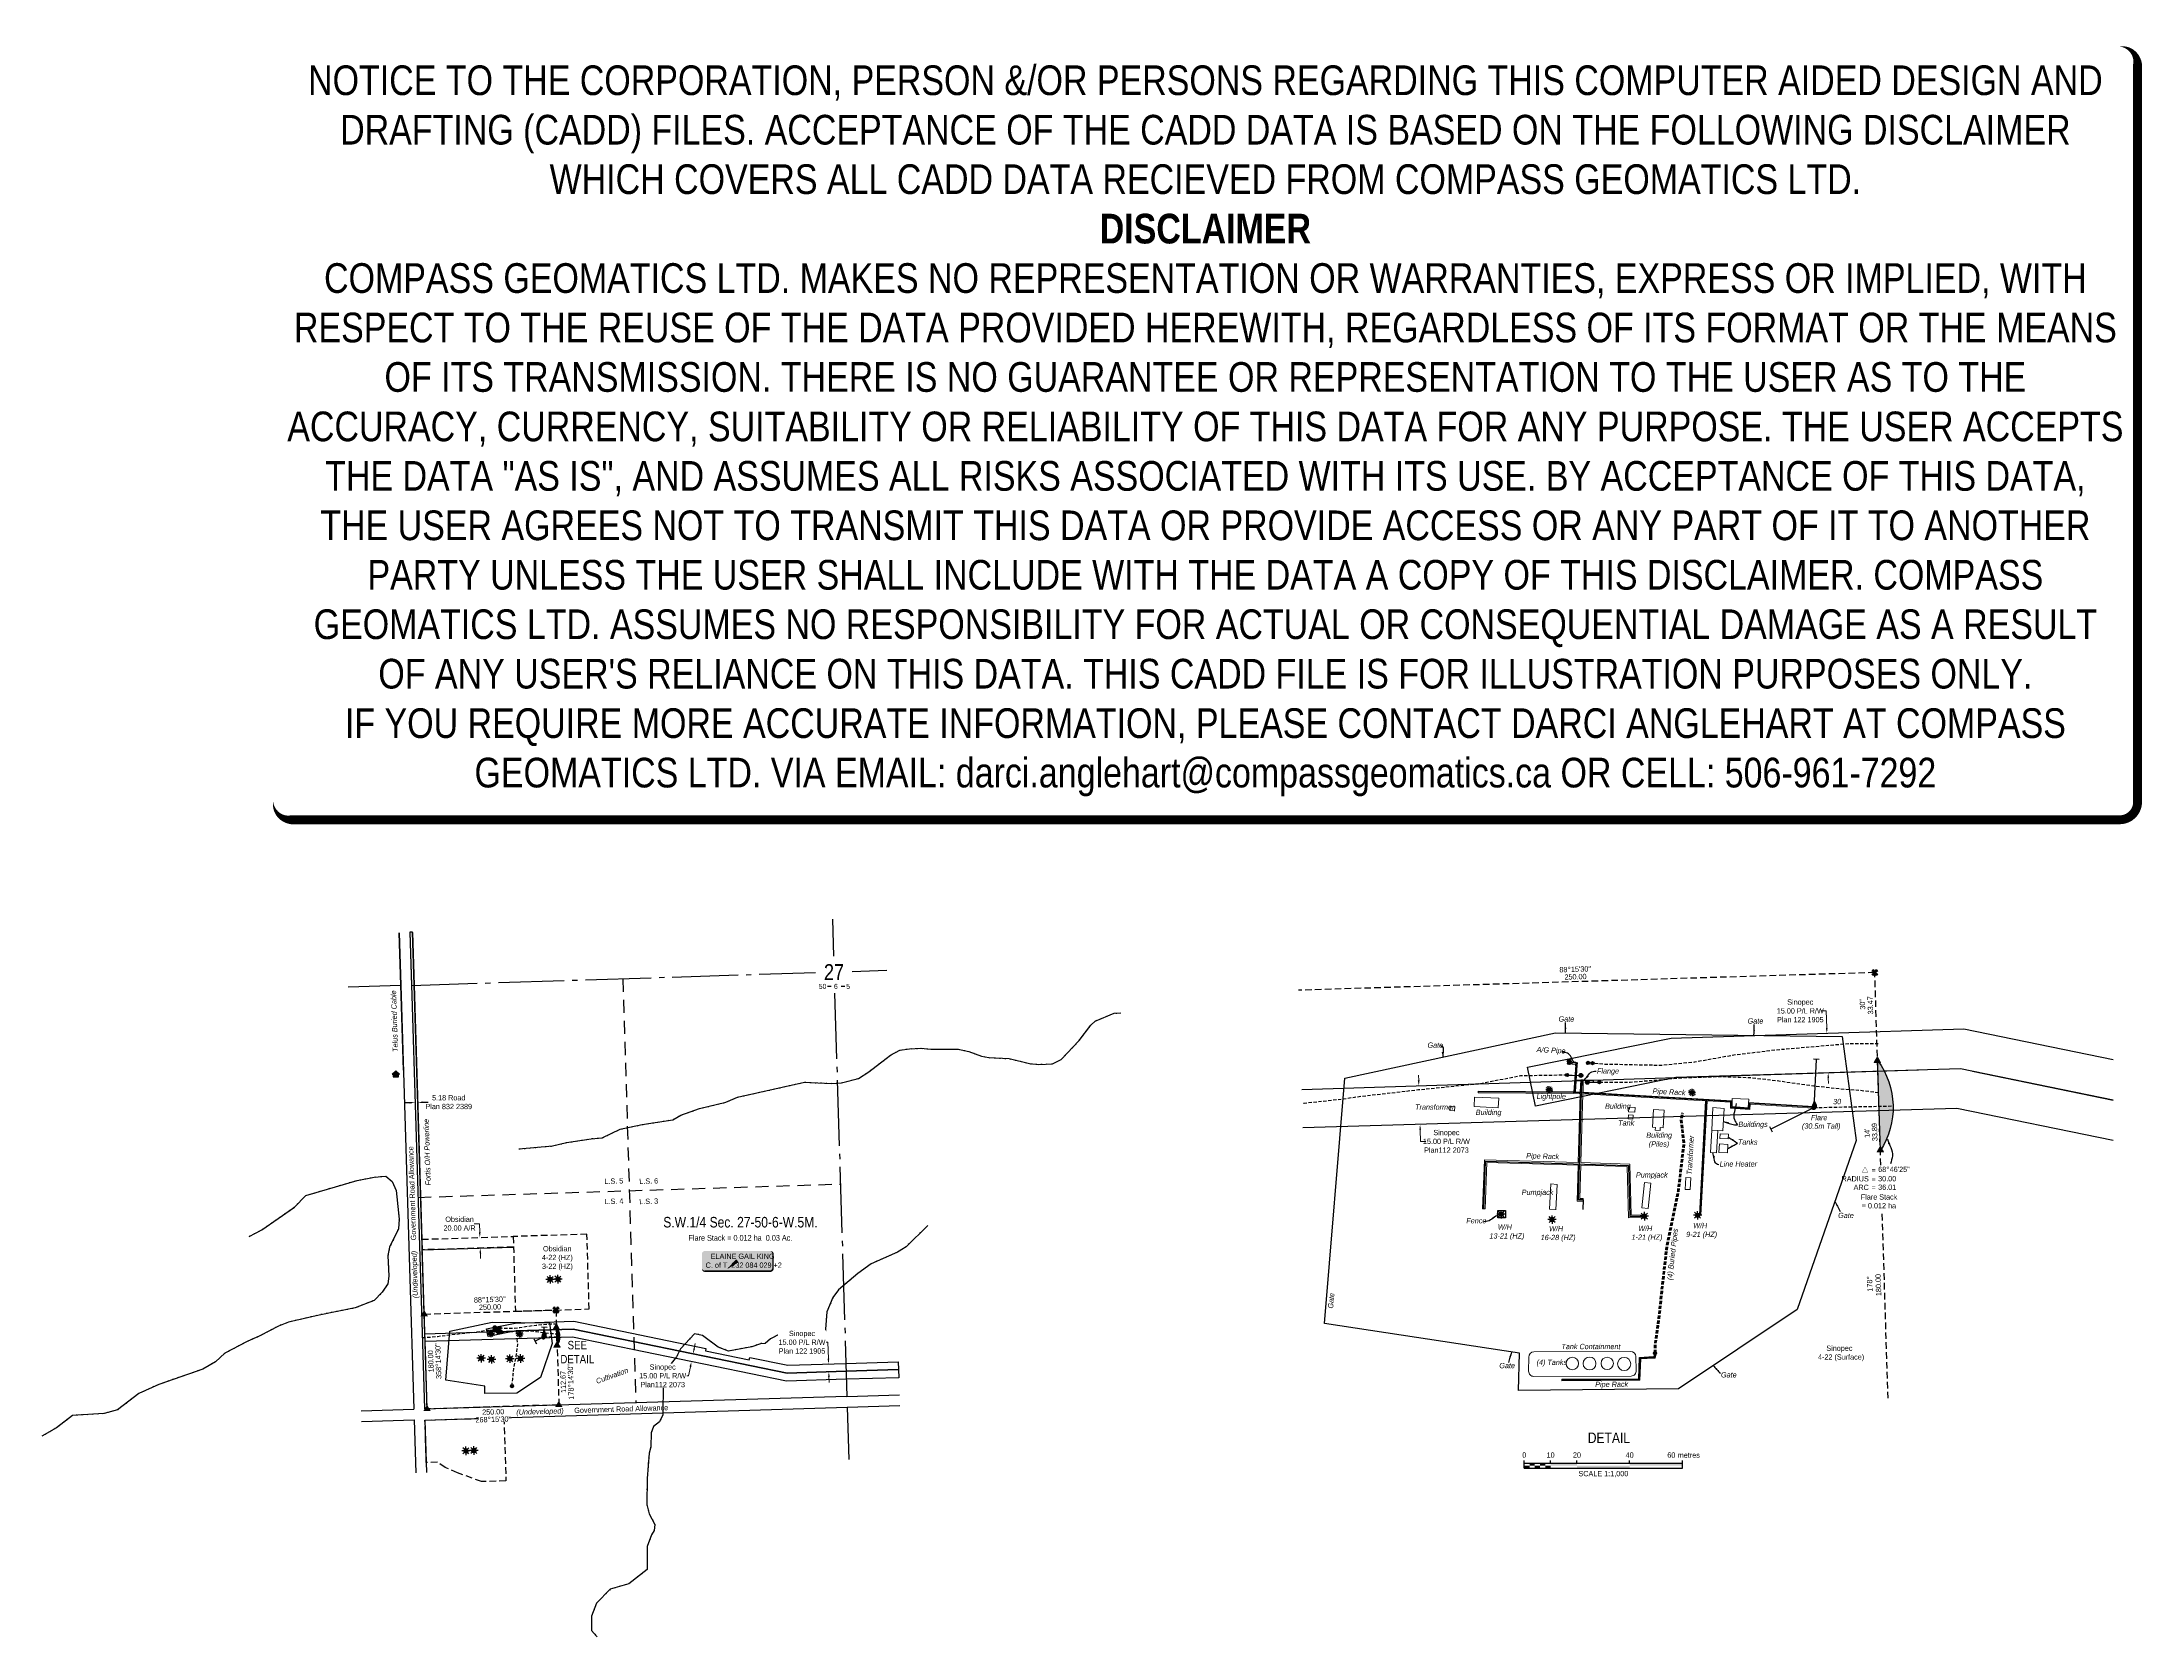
# Model space of a CAD drawing. Extents: x 645350 to 649333, y 5911684 to 5914708.
import ezdxf
from ezdxf.enums import TextEntityAlignment as Align

# ---------------------------------------------------------------- set-up
doc = ezdxf.new("R2010")
doc.units = 0
doc.header["$LTSCALE"] = 5
doc.header["$PDSIZE"] = 5
for name, pattern in [('foc-ACCESSROAD', [3.75, 2.5, -1.25]), ('foc-LSD', [8, 5, -3]), ('foc-QUARTERLINE', [33, 25, -3, 2, -3]), ('foc-TIELINE', [1.875, 1.25, -0.625]), ('foc-WHEELTRACKS', [2, 0.4, -1.6]), ('UG_PIPE', [1.875, 1.25, -0.625])]:
    doc.linetypes.add(name, pattern=pattern)
doc.layers.get('Defpoints').update_dxf_attribs({"color": 9})
for name, color, linetype in [('10', 1, 'Continuous'), ('9', 3, 'Continuous'), ('AS-FENCE', 48, 'foc-FENCE'), ('AS-PIPE-AG', 44, 'Continuous'), ('AS-PIPE-UG', 44, 'UG_PIPE'), ('AS-PIPE-UG-T', 44, 'Continuous'), ('AS-POWER', 104, 'foc-POWER'), ('AS-RESIDENCE', 14, 'Continuous'), ('AS-SYMBOL', 7, 'Continuous'), ('AS-TELUS', 224, 'foc-TEL'), ('C-RW', 13, 'Continuous'), ('C-SYMBOL', 7, 'Continuous'), ('C-WS', 13, 'foc-ACCESSROAD'), ('C-WS-S', 13, 'Continuous'), ('CG-NOTES', 7, 'Continuous'), ('DETAIL-T', 7, 'Continuous'), ('F-AR', 190, 'foc-ACCESSROAD'), ('F-WS', 190, 'foc-ACCESSROAD'), ('F-WS-S', 190, 'Continuous'), ('L-AREAREQUIRED', 7, 'Continuous'), ('L-BD', 7, 'Continuous'), ('L-MON', 1, 'Continuous'), ('L-ROAD-T', 7, 'Continuous'), ('L-SEC', 7, 'Continuous'), ('L-SECLBL', 7, 'Continuous'), ('L-SECQ', 8, 'foc-QUARTERLINE'), ('L-SECTION-LSD', 7, 'foc-LSD'), ('L-TITLEDB', 4, 'Continuous'), ('L-TITLEDB-T', 4, 'Continuous'), ('P-TEMP-H', 41, 'Continuous'), ('P-TEMP_WORKSPACE', 46, 'Continuous'), ('T-TIE', 201, 'foc-TIELINE'), ('T-WATER-P3', 160, 'foc-WHEELTRACKS')]:
    doc.layers.add(name, color=color, linetype=linetype)
for name, color, linetype, lineweight in [('AS-GENERAL', 48, 'Continuous', 18), ('C-RW-T', 13, 'Continuous', 9), ('C-WS-T', 13, 'Continuous', 9), ('F-AR-T', 190, 'Continuous', 9), ('F-WS-T', 190, 'Continuous', 9), ('P-TEMP-T', 46, 'Continuous', 18), ('T-TEXT', 48, 'Continuous', 18), ('T-TIE-T', 201, 'Continuous', 18)]:
    doc.layers.add(name, color=color, linetype=linetype, lineweight=lineweight)
doc.layers.add('DISCLAIMER', color=7, linetype='Continuous', plot=False)
doc.styles.add('100L', font='ARIALN.TTF', dxfattribs={"height": 11})
doc.styles.add('175L', font='ARIALN.TTF', dxfattribs={"height": 20})
doc.styles.add('80', font='ARIALN.TTF', dxfattribs={"height": 10})
doc.styles.add('80CG', font='ARIALN.TTF', dxfattribs={"height": 10})
doc.styles.add('80L', font='ARIALN.TTF', dxfattribs={"height": 10})
doc.styles.add('80LS', font='ARIALNI.TTF', dxfattribs={"height": 10})
doc.styles.add('foc-LtypeFont', font='ARIALN.TTF', dxfattribs={"height": 7.35})
doc.styles.add('SIMPLEX', font='ARIALN.TTF')
doc.linetypes.add('foc-FENCE', pattern='A,10,-1,["X",foc-LtypeFont,S=0.2,R=0,X=-0.625,Y=-0.75],-1.24', length=12.24)
doc.linetypes.add('foc-POWER', pattern='A,6,-1,["P",foc-LtypeFont,S=0.2,R=0,X=-0.625,Y=-0.75],-1.24,4', length=12.24)
doc.linetypes.add('foc-POWER-NOLINE', pattern='A,0,-4,["P",foc-LtypeFont,S=0.2,R=0,X=-0.625,Y=-0.75],-8.24', length=12.24)
doc.linetypes.add('foc-TEL', pattern='A,2,-1,["T",foc-LtypeFont,S=0.2,R=0,X=-0.425,Y=-0.75],-1.24,8', length=12.24)
doc.linetypes.add('foc-TOPO-flowdirection-NOLINE', pattern='A,0,[">",foc-LtypeFont,S=0.3,R=0,X=0,Y=-0.945],-20,[">",foc-LtypeFont,S=0.3,R=0,X=0,Y=-0.945],0', length=20)
doc.dimstyles.new('Compass 5 000', dxfattribs={"dimscale": 5, "dimtxt": 9, "dimasz": 2, "dimexe": 0.2, "dimexo": 0.0625, "dimgap": 0.5, "dimtad": 0, "dimtih": 1, "dimtoh": 1, "dimzin": 0, "dimdsep": 46, "dimtxsty": '80CG', "dimcen": 0.1, "dimse1": 1, "dimse2": 1, "dimclrd": 256, "dimclrt": 256, "dimaunit": 1, "dimadec": 4, "dimazin": 0, "dimtfac": 0.06, "dimtofl": 0, "dimtmove": 0, "dimatfit": 1, "dimfxl": 0.2, "dimtolj": 1, "dimtzin": 0, "dimlwd": -1, "dimarcsym": 0})

# ---------------------------------------------------------------- blocks, each defined once
blk = doc.blocks.new('L-SECLBL')
at = {"layer": '9', "color": 7}
for p, q in [((-5.1, -27.8), (-12.3, -27.8)), ((20.7, -27.8), (13.5, -27.8))]:
    blk.add_line(p, q, dxfattribs=at)
at = {"layer": '10', "color": 2, "style": 'SIMPLEX'}
blk.add_attdef('SEC', text='', height=30, dxfattribs=at).set_placement((0, 0), align=Align.MIDDLE)
at = {"layer": '10', "color": 5, "style": '80L'}
blk.add_attdef('TWP', text='', height=9.5, dxfattribs=at).set_placement((-14.4, -27.4), align=Align.MIDDLE_RIGHT)
blk.add_attdef('RGE', text='', height=9.5, dxfattribs=at).set_placement((3.6, -27.4), align=Align.MIDDLE_CENTER)
blk.add_attdef('MER', text='', height=9.5, dxfattribs=at).set_placement((23.2, -27.4), align=Align.MIDDLE_LEFT)
blk = doc.blocks.new('*U438')
h = blk.add_hatch(color=59)
edge = h.paths.add_edge_path()
edge.add_line((-61.5, -20), (61.5, -20))
edge.add_arc((61.5, -14), 6, 270, 360)
edge.add_line((67.5, -14), (67.5, 12.5))
edge.add_arc((61.5, 12.5), 6, 0, 90)
edge.add_line((61.5, 18.5), (-61.5, 18.5))
edge.add_arc((-61.5, 12.5), 6, 90, 180)
edge.add_line((-67.5, 12.5), (-67.5, -14))
edge.add_arc((-61.5, -14), 6, 180, 270)
at = {"color": 1, "flags": 128}
blk.add_lwpolyline([(-61.5, -20, 3, 3, 0), (61.5, -20, 3, 3, 0.414214), (67.5, -14, 3, 3, 0), (67.5, 12.5, 3, 0, 0.414214), (61.5, 18.5, 0, 0, 0), (-61.5, 18.5, 0, 0, 0.414214), (-67.5, 12.5, 0, 0, 0), (-67.5, -14, 0, 3, 0.414214)], format="xyseb", close=True, dxfattribs=at)
blk.add_lwpolyline([(-19.8, -16.1, 0, 7.5, 0), (0, 0, 0, 0, 0)], format="xyseb", dxfattribs=at)
at = {"color": 1, "style": '80'}
blk.add_attdef('ENTER_TEXT_001', (-36, -5), '', height=10, dxfattribs=at)
blk = doc.blocks.new('*D439')
at = {"layer": 'C-RW-T', "transparency": 16777216}
for p, q in [((646840.4, 5912242.5), (646830.4, 5912242.5)), ((646841.3, 5912211.3), (646840.4, 5912242.5)), ((646842.4, 5912176.5), (646842.7, 5912166.5))]:
    blk.add_line(p, q, dxfattribs=at)
for points in [[(646843, 5912211.4), (646839.7, 5912211.3), (646841.7, 5912201.3)], [(646844.1, 5912176.5), (646840.7, 5912176.4), (646842.1, 5912186.4)]]:
    blk.add_solid(points, dxfattribs=at)
at = {"layer": 'Defpoints', "color": 0, "transparency": 16777216}
blk.add_point((646822.8, 5912185.9), dxfattribs=at)
at = {"layer": 'C-RW-T', "transparency": 16777216, "insert": (646791.3, 5912242.5), "char_height": 10, "attachment_point": 5, "style": '80CG', "bg_fill": 3, "box_fill_scale": 1.1, "bg_fill_color": 256, "bg_fill_true_color": 13158600, "bg_fill_transparency": 0}
blk.add_mtext('\\A1;Sinopec\\P15.00 P/L R/W\\PPlan 122 1905', dxfattribs=at)
at = {"layer": 'Defpoints', "color": 0, "transparency": 16777216}
for p in [(646822.4, 5912200.8), (646841.7, 5912201.3)]:
    blk.add_point(p, dxfattribs=at)
blk = doc.blocks.new('GAS')
h = blk.add_hatch(color=255)
h.dxf.hatch_style = 1
edge = h.paths.add_edge_path()
edge.add_arc((0, 0), 0.9, 0, 360)
for p, q in [((-0.81, 0), (-1.62, 0)), ((-0.57, 0.57), (-1.14, 1.14)), ((0, 0.81), (0, 1.62)), ((0.57, 0.57), (1.14, 1.14)), ((1.62, 0), (0.81, 0)), ((-0.57, -0.57), (-1.14, -1.14)), ((0, -0.81), (0, -1.62)), ((1.14, -1.14), (0.57, -0.57))]:
    blk.add_line(p, q)
blk.add_circle((0, 0), 0.8)
blk = doc.blocks.new('*D440')
at = {"layer": 'Defpoints', "color": 0, "transparency": 16777216}
for p in [(646057.4, 5912693.8), (646062.4, 5912697.2), (646062.5, 5912694)]:
    blk.add_point(p, dxfattribs=at)
at = {"layer": 'L-TITLEDB-T', "transparency": 16777216}
for p, q in [((646047.3, 5912696.7), (646037.3, 5912696.4)), ((646072.4, 5912697.5), (646082.4, 5912697.8))]:
    blk.add_line(p, q, dxfattribs=at)
for points in [[(646047.2, 5912698.4), (646047.3, 5912695), (646057.3, 5912697)], [(646072.4, 5912699.1), (646072.5, 5912695.8), (646062.4, 5912697.2)]]:
    blk.add_solid(points, dxfattribs=at)
at = {"layer": 'L-TITLEDB-T', "transparency": 16777216, "insert": (646121.2, 5912697.8), "char_height": 10, "attachment_point": 5, "style": '80CG'}
blk.add_mtext('\\A1;5.18 Road\\PPlan 832 2389', dxfattribs=at)
blk = doc.blocks.new('*D441')
at = {"layer": 'C-RW-T', "transparency": 16777216}
for p, q in [((646586.6, 5912230.4), (646588.6, 5912240.2)), ((646579.6, 5912196), (646576.1, 5912178.9)), ((646576.1, 5912178.9), (646566.1, 5912178.9))]:
    blk.add_line(p, q, dxfattribs=at)
for points in [[(646585, 5912230.7), (646588.3, 5912230), (646584.6, 5912220.6)], [(646577.9, 5912196.4), (646581.2, 5912195.7), (646581.6, 5912205.8)]]:
    blk.add_solid(points, dxfattribs=at)
at = {"layer": 'Defpoints', "color": 0, "transparency": 16777216}
blk.add_point((646530.8, 5912231.6), dxfattribs=at)
at = {"layer": 'C-RW-T', "transparency": 16777216, "insert": (646527, 5912178.9), "char_height": 10, "attachment_point": 5, "style": '80CG', "bg_fill": 3, "box_fill_scale": 1.1, "bg_fill_color": 256, "bg_fill_true_color": 13158600, "bg_fill_transparency": 0}
blk.add_mtext('\\A1;Sinopec\\P15.00 P/L R/W\\PPlan112 2073', dxfattribs=at)
at = {"layer": 'Defpoints', "color": 0, "transparency": 16777216}
for p in [(646527.8, 5912216.9), (646581.6, 5912205.8)]:
    blk.add_point(p, dxfattribs=at)
blk = doc.blocks.new('*D442')
at = {"layer": 'Defpoints', "color": 0, "transparency": 16777216}
for p in [(646166.5, 5912440.7), (646180.2, 5912441.1), (646167.1, 5912420.7)]:
    blk.add_point(p, dxfattribs=at)
at = {"layer": 'F-AR-T', "transparency": 16777216}
for p, q in [((646179.4, 5912467.3), (646169.4, 5912467.3)), ((646179.9, 5912451.1), (646179.4, 5912467.3)), ((646181.1, 5912411.1), (646181.4, 5912401.1))]:
    blk.add_line(p, q, dxfattribs=at)
for points in [[(646181.6, 5912451.2), (646178.2, 5912451.1), (646180.2, 5912441.1)], [(646182.8, 5912411.2), (646179.5, 5912411.1), (646180.8, 5912421.1)]]:
    blk.add_solid(points, dxfattribs=at)
at = {"layer": 'F-AR-T', "transparency": 16777216, "insert": (646141.7, 5912467.3), "char_height": 10, "attachment_point": 5, "style": '80CG'}
blk.add_mtext('\\A1;Obsidian\\P20.00 A/R', dxfattribs=at)
blk = doc.blocks.new('res_occ')
for points in [[(0.1, 0.89), (-1.26, -0.37), (1.46, -0.37)], [(-0.9, -1.43), (1.1, -1.43), (1.1, -0.37), (-0.9, -0.37)]]:
    blk.add_hatch(color=14).paths.add_polyline_path(points)
at = {"color": 14}
for points in [[(0.1, 0.89), (-1.26, -0.37), (1.46, -0.37)], [(-0.9, -1.43), (1.1, -1.43), (1.1, -0.37), (-0.9, -0.37)]]:
    blk.add_lwpolyline(points, close=True, dxfattribs=at)
blk = doc.blocks.new('STRIA')
blk.add_hatch(color=255).paths.add_polyline_path([(-0.04, 1.52), (-1.47, -0.87), (1.39, -0.87)])
blk = doc.blocks.new('STRIAA')
blk.add_blockref('STRIA', (0, 0))
blk = doc.blocks.new('STRIB')
at = {"color": 1}
blk.add_solid([(-1.12, -0.67), (-0.04, 1.13), (1.04, -0.67)], dxfattribs=at)
blk = doc.blocks.new('STRIBB')
blk.add_blockref('STRIB', (0, 0))
blk = doc.blocks.new('STRICC')
for name in ['STRIAA', 'STRIBB']:
    blk.add_blockref(name, (0, 0))
blk = doc.blocks.new('fdspike')
blk.add_blockref('STRICC', (0, 0))
blk = doc.blocks.new('TRIA')
blk.add_hatch(color=255).paths.add_polyline_path([(-0.04, 1.52), (-1.47, -0.87), (1.39, -0.87)])
blk = doc.blocks.new('TRIAA')
blk.add_blockref('TRIA', (0, 0))
blk = doc.blocks.new('TRIB')
at = {"color": 1}
blk.add_lwpolyline([(-1.12, -0.67), (-0.04, 1.13), (1.04, -0.67)], close=True, dxfattribs=at)
blk = doc.blocks.new('TRIBB')
blk.add_blockref('TRIB', (0, 0))
blk = doc.blocks.new('TRICC')
for name in ['TRIAA', 'TRIBB']:
    blk.add_blockref(name, (0, 0))
blk = doc.blocks.new('plspike')
blk.add_blockref('TRICC', (0, 0))
blk = doc.blocks.new('*U455')
at = {"color": 72}
blk.add_line((1.1, -0.05), (-1.1, 0.05), dxfattribs=at)
at = {"layer": 'AS-SYMBOL', "color": 72, "flags": 128}
blk.add_lwpolyline([(-0.18, -3.65), (0, 0)], dxfattribs=at)
blk = doc.blocks.new('*U454')
at = {"color": 72}
blk.add_line((-0.49, 0.98), (0.49, -0.98), dxfattribs=at)
at = {"layer": 'AS-SYMBOL', "color": 72, "flags": 128}
blk.add_lwpolyline([(3.27, 1.64), (0, 0)], dxfattribs=at)
blk = doc.blocks.new('RISER')
h = blk.add_hatch(color=255)
h.dxf.hatch_style = 1
edge = h.paths.add_edge_path()
edge.add_arc((0, 0), 0.7, 0, 360)
blk.add_hatch(color=48).paths.add_polyline_path([(0.58, -0.15), (-0.58, -0.15, 0.774597)])
at = {"color": 48}
blk.add_line((-0.58, -0.15), (0.58, -0.15), dxfattribs=at)
blk.add_circle((0, 0), 0.6, dxfattribs=at)
blk = doc.blocks.new('PIG')
h = blk.add_hatch(color=255)
h.dxf.hatch_style = 1
edge = h.paths.add_edge_path()
edge.add_arc((0, 0), 0.85, 0, 360)
at = {"layer": 'AS-SYMBOL'}
h = blk.add_hatch(color=48, dxfattribs=at)
h.dxf.hatch_style = 1
h.paths.add_polyline_path([(-0.1, 0, 1), (-0.55, 0, 1)])
h = blk.add_hatch(color=48, dxfattribs=at)
h.dxf.hatch_style = 1
h.paths.add_polyline_path([(0.1, 0, 1), (0.55, 0, 1)])
at = {"layer": 'AS-SYMBOL', "color": 48}
for centre, radius in [((0, 0), 0.75), ((-0.33, 0), 0.225), ((0.33, 0), 0.225)]:
    blk.add_circle(centre, radius, dxfattribs=at)
blk = doc.blocks.new('TEMP')
h = blk.add_hatch(color=255)
h.dxf.hatch_style = 1
h.paths.add_polyline_path([(0, 0.25), (-0.67, 1.15), (-0.67, 0.67), (-1.15, 0.67), (-0.25, 0), (-1.15, -0.67), (-0.67, -0.67), (-0.67, -1.15), (0, -0.25), (0.67, -1.15), (0.67, -0.67), (1.15, -0.67), (0.25, 0), (1.15, 0.67), (0.67, 0.67), (0.67, 1.15)])
h.paths.add_polyline_path([(0.57, 0.85), (0.57, 0.57), (0.85, 0.57), (0.08, 0), (0.85, -0.57), (0.57, -0.57), (0.57, -0.85), (0, -0.08), (-0.57, -0.85), (-0.57, -0.57), (-0.85, -0.57), (-0.08, 0), (-0.85, 0.57), (-0.57, 0.57), (-0.57, 0.85), (0, 0.08)], flags=16)
h = blk.add_hatch(color=1)
h.dxf.hatch_style = 1
h.paths.add_polyline_path([(0, 0.08), (-0.57, 0.85), (-0.57, 0.57), (-0.85, 0.57), (-0.08, 0), (-0.85, -0.57), (-0.57, -0.57), (-0.57, -0.85), (0, -0.08), (0.57, -0.85), (0.57, -0.57), (0.85, -0.57), (0.08, 0), (0.85, 0.57), (0.57, 0.57), (0.57, 0.85)])
at = {"color": 1}
for p, q in [((-0.08, 0), (0.08, 0)), ((0, 0.08), (0, -0.08))]:
    blk.add_line(p, q, dxfattribs=at)
at = {"color": 255, "flags": 128}
blk.add_lwpolyline([(-0.25, 0), (-1.15, 0.67), (-0.67, 0.67), (-0.67, 1.15), (0, 0.25), (0.67, 1.15), (0.67, 0.67), (1.15, 0.67), (0.25, 0), (1.15, -0.67), (0.67, -0.67), (0.67, -1.15), (0, -0.25), (-0.67, -1.15), (-0.67, -0.67), (-1.15, -0.67)], close=True, dxfattribs=at)
at = {"color": 1, "flags": 128}
blk.add_lwpolyline([(-0.08, 0), (-0.85, 0.57), (-0.57, 0.57), (-0.57, 0.85), (0, 0.08), (0.57, 0.85), (0.57, 0.57), (0.85, 0.57), (0.08, 0), (0.85, -0.57), (0.57, -0.57), (0.57, -0.85), (0, -0.08), (-0.57, -0.85), (-0.57, -0.57), (-0.85, -0.57)], close=True, dxfattribs=at)
blk = doc.blocks.new('FLARE')
h = blk.add_hatch(color=255)
h.dxf.hatch_style = 1
h.paths.add_polyline_path([(0.16, 2.41, 0.114147), (0.13, 2.43), (0.11, 2.44, 0.261551), (0.01, 2.42), (0, 2.41, 0.131268), (-0.03, 2.37), (-0.04, 2.35, 0.041497), (-0.05, 2.33), (-0.05, 2.29, 0.015174), (-0.05, 2.29), (-0.06, 2.24, 0.004376), (-0.06, 2.24), (-0.07, 2.18), (-0.08, 2.11), (-0.09, 2.05), (-0.1, 1.98), (-0.12, 1.91), (-0.14, 1.83), (-0.17, 1.76), (-0.19, 1.68), (-0.22, 1.61), (-0.26, 1.53), (-0.29, 1.46), (-0.32, 1.39), (-0.36, 1.32), (-0.39, 1.25, 0.000505), (-0.39, 1.25), (-0.43, 1.18, 0.002398), (-0.43, 1.18), (-0.46, 1.1, 0.004177), (-0.46, 1.1), (-0.5, 1.03, 0.005735), (-0.5, 1.03), (-0.53, 0.95, 0.006994), (-0.53, 0.95), (-0.56, 0.87, 0.00791), (-0.57, 0.87), (-0.6, 0.78, 0.008323), (-0.6, 0.78), (-0.63, 0.69, 0.008095), (-0.63, 0.68), (-0.66, 0.59, 0.008067), (-0.66, 0.59), (-0.68, 0.49, 0.008387), (-0.68, 0.49), (-0.7, 0.39, 0.009056), (-0.71, 0.38), (-0.72, 0.28, 0.010123), (-0.72, 0.28), (-0.74, 0.18, 0.011689), (-0.74, 0.18), (-0.75, 0.08, 0.013925), (-0.75, 0.08), (-0.75, -0.02, 0.016488), (-0.75, -0.02), (-0.75, -0.11, 0.017255), (-0.75, -0.12), (-0.74, -0.2, 0.01735), (-0.74, -0.2), (-0.73, -0.28, 0.017311), (-0.73, -0.29), (-0.71, -0.36, 0.01715), (-0.71, -0.36), (-0.69, -0.43, 0.016886), (-0.69, -0.44), (-0.66, -0.5, 0.016546), (-0.66, -0.5), (-0.63, -0.56, 0.016164), (-0.63, -0.56), (-0.6, -0.61, 0.016329), (-0.6, -0.62), (-0.57, -0.66, 0.018828), (-0.57, -0.67), (-0.54, -0.71, 0.022087), (-0.53, -0.71), (-0.5, -0.75, 0.025345), (-0.49, -0.76), (-0.46, -0.78, 0.028234), (-0.45, -0.79), (-0.42, -0.82, 0.030298), (-0.41, -0.82), (-0.37, -0.84, 0.031129), (-0.36, -0.85), (-0.32, -0.86, 0.030544), (-0.31, -0.87), (-0.27, -0.88, 0.028465), (-0.26, -0.88), (-0.22, -0.89, 0.025311), (-0.21, -0.89), (-0.16, -0.89, 0.02283), (-0.15, -0.89), (-0.11, -0.89, 0.021226), (-0.1, -0.89), (-0.05, -0.88, 0.020401), (-0.04, -0.88), (0, -0.87, 0.020299), (0.01, -0.87), (0.05, -0.85, 0.020911), (0.06, -0.85), (0.11, -0.83, 0.022277), (0.11, -0.83), (0.15, -0.81, 0.023712), (0.16, -0.8), (0.2, -0.78, 0.022408), (0.21, -0.78), (0.24, -0.75, 0.01993), (0.25, -0.74), (0.28, -0.72, 0.017146), (0.28, -0.71), (0.31, -0.68, 0.014211), (0.32, -0.68), (0.35, -0.64, 0.011221), (0.35, -0.64), (0.37, -0.61, 0.008212), (0.38, -0.61), (0.4, -0.57, 0.005172), (0.4, -0.57), (0.42, -0.54, 0.002523), (0.43, -0.54), (0.45, -0.5, 0.001671), (0.45, -0.5), (0.47, -0.47, 0.001229), (0.47, -0.47), (0.49, -0.44, 0.00075), (0.49, -0.44), (0.51, -0.41, 0.00026), (0.51, -0.41), (0.54, -0.37), (0.56, -0.34), (0.58, -0.3), (0.61, -0.27), (0.63, -0.23, 0.001311), (0.63, -0.23), (0.66, -0.19, 0.003726), (0.66, -0.19), (0.69, -0.15, 0.006065), (0.69, -0.14), (0.72, -0.1, 0.008452), (0.72, -0.1), (0.74, -0.05, 0.010991), (0.75, -0.05), (0.77, 0, 0.013767), (0.77, 0), (0.79, 0.05, 0.016839), (0.8, 0.05), (0.81, 0.1, 0.019104), (0.82, 0.11), (0.83, 0.15, 0.016987), (0.83, 0.16), (0.84, 0.21, 0.013636), (0.84, 0.21), (0.85, 0.26, 0.010244), (0.85, 0.27), (0.86, 0.31, 0.006846), (0.86, 0.32), (0.86, 0.37, 0.003419), (0.86, 0.37), (0.86, 0.41), (0.87, 0.46), (0.87, 0.5), (0.88, 0.54), (0.88, 0.59), (0.89, 0.63, 0.001278), (0.89, 0.63), (0.89, 0.67, 0.004735), (0.89, 0.67), (0.9, 0.71, 0.008354), (0.9, 0.72), (0.9, 0.76, 0.012059), (0.9, 0.76), (0.9, 0.8, 0.015712), (0.9, 0.81), (0.9, 0.85, 0.018457), (0.9, 0.85), (0.9, 0.89, 0.018102), (0.9, 0.9), (0.89, 0.94, 0.016533), (0.89, 0.95), (0.88, 0.99, 0.014576), (0.88, 0.99), (0.87, 1.03, 0.012435), (0.86, 1.04), (0.85, 1.08, 0.010283), (0.85, 1.09), (0.83, 1.13, 0.00824), (0.83, 1.13), (0.81, 1.18, 0.00638), (0.81, 1.18), (0.78, 1.23, 0.004735), (0.78, 1.23), (0.76, 1.29, 0.003388), (0.75, 1.29), (0.73, 1.34, 0.002345), (0.73, 1.34), (0.7, 1.4, 0.001492), (0.7, 1.4), (0.67, 1.46, 0.000746), (0.67, 1.46), (0.63, 1.51), (0.6, 1.57), (0.57, 1.62), (0.55, 1.68), (0.52, 1.73), (0.49, 1.78), (0.47, 1.83), (0.45, 1.87), (0.42, 1.92), (0.4, 1.97), (0.38, 2.02), (0.35, 2.08, 0.000332), (0.35, 2.08), (0.33, 2.13, 0.001849), (0.33, 2.13), (0.3, 2.19, 0.0038), (0.3, 2.19), (0.27, 2.24, 0.006473), (0.27, 2.24), (0.25, 2.29, 0.010865), (0.24, 2.3), (0.22, 2.34, 0.019524), (0.22, 2.34), (0.19, 2.38, 0.041077), (0.18, 2.39)])
at = {"color": 48, "flags": 128}
for points in [[(0.11, -0.72), (0.07, -0.74), (0.03, -0.76), (-0.02, -0.77), (-0.07, -0.78), (-0.11, -0.79), (-0.16, -0.79), (-0.2, -0.79), (-0.25, -0.78), (-0.29, -0.77), (-0.32, -0.76), (-0.36, -0.74), (-0.4, -0.71), (-0.43, -0.68), (-0.46, -0.65), (-0.49, -0.61), (-0.52, -0.56), (-0.54, -0.51), (-0.57, -0.46), (-0.59, -0.4), (-0.61, -0.33), (-0.63, -0.26), (-0.64, -0.19), (-0.65, -0.11), (-0.65, -0.02), (-0.65, 0.07), (-0.64, 0.17), (-0.63, 0.27), (-0.61, 0.36), (-0.58, 0.46), (-0.56, 0.56), (-0.53, 0.66), (-0.5, 0.75), (-0.47, 0.83), (-0.44, 0.91), (-0.41, 0.99), (-0.37, 1.06), (-0.34, 1.13), (-0.3, 1.2), (-0.27, 1.27), (-0.23, 1.34), (-0.2, 1.42), (-0.16, 1.49), (-0.13, 1.57), (-0.1, 1.65), (-0.07, 1.73), (-0.04, 1.8), (-0.02, 1.88), (0, 1.96), (0.01, 2.03), (0.02, 2.1), (0.03, 2.17), (0.04, 2.22), (0.05, 2.27), (0.05, 2.31), (0.06, 2.34), (0.08, 2.35), (0.09, 2.34), (0.11, 2.32), (0.13, 2.29), (0.16, 2.25), (0.18, 2.2), (0.21, 2.14), (0.24, 2.09), (0.26, 2.03), (0.29, 1.98), (0.31, 1.93), (0.33, 1.88), (0.36, 1.83), (0.38, 1.78), (0.41, 1.73), (0.43, 1.68), (0.46, 1.63), (0.49, 1.58), (0.52, 1.52), (0.55, 1.47), (0.58, 1.41), (0.61, 1.35), (0.64, 1.3), (0.67, 1.24), (0.69, 1.19), (0.72, 1.14), (0.74, 1.09), (0.75, 1.05), (0.77, 1), (0.78, 0.96), (0.79, 0.92), (0.8, 0.88), (0.8, 0.84), (0.8, 0.8), (0.8, 0.76), (0.8, 0.72), (0.79, 0.68), (0.79, 0.64), (0.78, 0.6), (0.78, 0.56), (0.77, 0.51), (0.77, 0.47), (0.76, 0.42), (0.76, 0.37), (0.76, 0.33), (0.75, 0.28), (0.74, 0.23), (0.73, 0.18), (0.72, 0.13), (0.7, 0.09), (0.68, 0.04), (0.66, 0), (0.63, -0.05), (0.61, -0.09), (0.58, -0.13), (0.55, -0.17), (0.53, -0.21), (0.5, -0.25), (0.48, -0.28), (0.45, -0.32), (0.43, -0.35), (0.41, -0.38), (0.39, -0.42), (0.37, -0.45), (0.34, -0.48), (0.32, -0.51), (0.3, -0.55), (0.27, -0.58), (0.24, -0.61), (0.21, -0.64), (0.18, -0.67), (0.15, -0.7)], [(0.02, -0.75), (-0.01, -0.76), (-0.03, -0.77), (-0.05, -0.78), (-0.08, -0.78), (-0.11, -0.79), (-0.13, -0.79), (-0.16, -0.79), (-0.18, -0.78), (-0.2, -0.78), (-0.23, -0.77), (-0.25, -0.76), (-0.26, -0.74), (-0.28, -0.73), (-0.3, -0.71), (-0.32, -0.69), (-0.33, -0.66), (-0.35, -0.63), (-0.36, -0.6), (-0.37, -0.57), (-0.39, -0.53), (-0.4, -0.49), (-0.4, -0.45), (-0.41, -0.41), (-0.41, -0.36), (-0.41, -0.31), (-0.4, -0.25), (-0.39, -0.2), (-0.38, -0.14), (-0.37, -0.09), (-0.36, -0.03), (-0.34, 0.02), (-0.32, 0.07), (-0.31, 0.12), (-0.29, 0.16), (-0.27, 0.21), (-0.25, 0.25), (-0.23, 0.29), (-0.21, 0.33), (-0.19, 0.37), (-0.17, 0.41), (-0.15, 0.45), (-0.14, 0.49), (-0.12, 0.53), (-0.1, 0.58), (-0.08, 0.62), (-0.07, 0.66), (-0.06, 0.71), (-0.05, 0.75), (-0.04, 0.79), (-0.03, 0.83), (-0.03, 0.87), (-0.02, 0.9), (-0.02, 0.93), (-0.01, 0.95), (-0.01, 0.96), (0, 0.97), (0.01, 0.96), (0.02, 0.95), (0.03, 0.94), (0.04, 0.91), (0.06, 0.88), (0.07, 0.86), (0.09, 0.82), (0.1, 0.79), (0.12, 0.76), (0.13, 0.74), (0.14, 0.71), (0.16, 0.68), (0.17, 0.65), (0.18, 0.63), (0.2, 0.6), (0.21, 0.57), (0.23, 0.54), (0.25, 0.51), (0.26, 0.47), (0.28, 0.44), (0.3, 0.41), (0.31, 0.38), (0.33, 0.35), (0.34, 0.32), (0.36, 0.29), (0.37, 0.27), (0.38, 0.24), (0.39, 0.22), (0.39, 0.19), (0.4, 0.17), (0.4, 0.15), (0.41, 0.13), (0.41, 0.1), (0.41, 0.08), (0.4, 0.06), (0.4, 0.04), (0.4, 0.01), (0.39, -0.01), (0.39, -0.03), (0.39, -0.06), (0.39, -0.08), (0.38, -0.11), (0.38, -0.14), (0.38, -0.16), (0.38, -0.19), (0.37, -0.22), (0.37, -0.24), (0.36, -0.27), (0.35, -0.3), (0.34, -0.32), (0.32, -0.35), (0.31, -0.37), (0.3, -0.4), (0.28, -0.42), (0.27, -0.44), (0.25, -0.46), (0.24, -0.48), (0.22, -0.5), (0.21, -0.52), (0.2, -0.54), (0.19, -0.56), (0.17, -0.58), (0.16, -0.6), (0.15, -0.61), (0.14, -0.63), (0.12, -0.65), (0.11, -0.67), (0.09, -0.69), (0.08, -0.7), (0.06, -0.72), (0.04, -0.74)]]:
    blk.add_lwpolyline(points, close=True, dxfattribs=at)
blk = doc.blocks.new('*U453')
at = {"color": 72}
blk.add_line((1.1, -0.05), (-1.1, 0.05), dxfattribs=at)
at = {"layer": 'AS-SYMBOL', "color": 72, "flags": 128}
blk.add_lwpolyline([(-0.88, -18.26), (0, 0)], dxfattribs=at)
blk = doc.blocks.new('*U452')
at = {"color": 72}
blk.add_line((-0.49, 0.98), (0.49, -0.98), dxfattribs=at)
at = {"layer": 'AS-SYMBOL', "color": 72, "flags": 128}
blk.add_lwpolyline([(16.38, 8.19), (0, 0)], dxfattribs=at)
blk = doc.blocks.new('curve')
at = {"const_width": 0.1}
blk.add_lwpolyline([(-4.99, 5.39), (-6.08, 3.49), (-3.89, 3.49)], close=True, dxfattribs=at)
at = {"style": '80'}
for s, p in [('RADIUS', (-3.54, -0.05)), ('ARC', (-3.54, -3.31))]:
    blk.add_text(s, height=2, dxfattribs=at).set_placement(p, align=Align.RIGHT)
for p in [(-2.44, 3.36), (-2.44, -0.04), (-2.44, -3.3)]:
    blk.add_text('=', height=1.8, dxfattribs=at).set_placement(p)
for tag, p in [('CURVE_RADIUS', (0, 0)), ('DELTA', (0, 3.52)), ('ARC_LENGTH', (0, -3.26))]:
    blk.add_attdef(tag, p, '', height=2, dxfattribs=at)
blk = doc.blocks.new('*D458')
at = {"layer": 'C-RW-T', "transparency": 16777216}
for p, q in [((647961.1, 5912739), (647960.8, 5912749)), ((647963.9, 5912645.5), (647964.6, 5912623.4)), ((647964.6, 5912623.4), (647974.6, 5912623.4))]:
    blk.add_line(p, q, dxfattribs=at)
at = {"layer": 'C-RW-T', "linetype": 'Continuous', "transparency": 16777216}
for points in [[(647962.8, 5912739.1), (647959.4, 5912739), (647961.4, 5912729)], [(647965.6, 5912645.5), (647962.3, 5912645.4), (647963.6, 5912655.4)]]:
    blk.add_solid(points, dxfattribs=at)
at = {"layer": 'Defpoints', "color": 0, "linetype": 'Continuous', "transparency": 16777216}
for p in [(647974.4, 5912729.4), (647963.6, 5912655.4), (647976.7, 5912655.8)]:
    blk.add_point(p, dxfattribs=at)
at = {"layer": 'C-RW-T', "linetype": 'Continuous', "transparency": 16777216, "insert": (648013.7, 5912623.4), "char_height": 10, "attachment_point": 5, "style": '80CG'}
blk.add_mtext('\\A1;Sinopec\\P15.00 P/L R/W\\PPlan112 2073', dxfattribs=at)
blk = doc.blocks.new('*D459')
at = {"layer": 'C-RW-T', "transparency": 16777216}
for p, q in [((648734, 5912870.8), (648724, 5912870.8)), ((648735.1, 5912838.4), (648734, 5912870.8)), ((648738, 5912743.4), (648738.4, 5912733.4))]:
    blk.add_line(p, q, dxfattribs=at)
at = {"layer": 'C-RW-T', "linetype": 'Continuous', "transparency": 16777216}
for points in [[(648736.7, 5912838.5), (648733.4, 5912838.3), (648735.4, 5912828.4)], [(648739.7, 5912743.5), (648736.4, 5912743.3), (648737.7, 5912753.4)]]:
    blk.add_solid(points, dxfattribs=at)
at = {"layer": 'Defpoints', "color": 0, "linetype": 'Continuous', "transparency": 16777216}
for p in [(648661.7, 5912826.1), (648735.4, 5912828.4), (648664.1, 5912751.1)]:
    blk.add_point(p, dxfattribs=at)
at = {"layer": 'C-RW-T', "linetype": 'Continuous', "transparency": 16777216, "insert": (648684.9, 5912870.8), "char_height": 10, "attachment_point": 5, "style": '80CG'}
blk.add_mtext('\\A1;Sinopec\\P15.00 P/L R/W\\PPlan 122 1905', dxfattribs=at)
blk = doc.blocks.new('lightpole')
h = blk.add_hatch(color=255)
h.dxf.hatch_style = 1
h.paths.add_polyline_path([(-0.78, 0, 1), (0.78, 0, 1)])
h.paths.add_polyline_path([(0.68, 0, -1), (-0.68, 0, -1)], flags=16)
h = blk.add_hatch(color=48)
h.dxf.hatch_style = 1
edge = h.paths.add_edge_path()
edge.add_arc((0, 0), 0.682, 0, 360)
at = {"color": 48}
for p, q in [((-0.86, 0), (-1.38, 0)), ((-0.75, 0.43), (-1.19, 0.69)), ((-0.43, 0.75), (-0.69, 1.19)), ((0, 0.86), (0, 1.38)), ((0.43, 0.75), (0.69, 1.19)), ((0.75, 0.43), (1.19, 0.69)), ((0.86, 0), (1.38, 0)), ((-0.75, -0.43), (-1.19, -0.69)), ((-0.43, -0.75), (-0.69, -1.19)), ((0, -0.86), (0, -1.38)), ((0.43, -0.75), (0.69, -1.19)), ((0.75, -0.43), (1.19, -0.69))]:
    blk.add_line(p, q, dxfattribs=at)
blk.add_circle((0, 0), 0.682, dxfattribs=at)
blk = doc.blocks.new('*U319')
at = {"color": 0}
for p, q in [((-150, 0), (-150, 15)), ((-150, 10), (150.2, 10)), ((-150, 0), (150.2, 0)), ((-100, 10), (-100, 15)), ((-50, 10), (-50, 15)), ((50, 10), (50, 15)), ((150.2, 0), (150.2, 15))]:
    blk.add_line(p, q, dxfattribs=at)
for points in [[(-150, 5), (-140, 5), (-150, 0), (-140, 0)], [(-140, 10), (-130, 10), (-140, 5), (-130, 5)], [(-130, 5), (-120, 5), (-130, 0), (-120, 0)], [(-120, 10), (-110, 10), (-120, 5), (-110, 5)], [(-110, 5), (-100, 5), (-110, 0), (-100, 0)], [(-100, 10), (-50, 10), (-100, 5), (-50, 5)], [(-50, 5), (50, 5), (-50, 0), (50, 0)], [(50, 10), (150.2, 10), (50, 5), (150.2, 5)]]:
    blk.add_solid(points, dxfattribs=at)
at = {"color": 0, "style": '80'}
blk.add_text('metres', height=10, dxfattribs=at).set_placement((162.2, 20), align=Align.CENTER)
at = {"color": 0, "char_height": 10, "style": '80'}
for s, insert, attachment_point in [('0', (-150, 30.2), 2), ('10', (-100, 30.2), 2), ('20', (-50, 30.2), 2), ('40', (50, 30.2), 2), ('60', (136.7, 30.2), 3), ('SCALE 1:1,000', (0.1, -5), 2)]:
    blk.add_mtext(s, dxfattribs=dict(at, insert=insert, attachment_point=attachment_point))
blk = doc.blocks.new('Disclaimer_Legal')
at = {"layer": 'DISCLAIMER', "color": 254, "flags": 128}
blk.add_lwpolyline([(-3612.9, -1104.6, 37.5, 37.5, 0), (4096.1, -1104.6, 37.5, 37.5, 0.414214), (4171.1, -1029.6, 37.5, 37.5, 0), (4171.1, 2078.7, 37.5, 0, 0.414214), (4096.1, 2153.7, 0, 0, 0), (-3612.9, 2153.7, 0, 0, 0.414214), (-3687.9, 2078.7, 0, 0, 0), (-3687.9, -1029.6, 0, 37.5, 0.414214)], format="xyseb", close=True, dxfattribs=at)
at = {"layer": 'DISCLAIMER', "color": 254, "insert": (241.6, 533.9), "char_height": 125, "width": 7717.568, "attachment_point": 5, "style": '80'}
blk.add_mtext('NOTICE TO THE CORPORATION, PERSON &/OR PERSONS REGARDING THIS COMPUTER AIDED DESIGN AND DRAFTING (CADD) FILES. ACCEPTANCE OF THE CADD DATA IS BASED ON THE FOLLOWING DISCLAIMER WHICH COVERS ALL CADD DATA RECIEVED FROM COMPASS GEOMATICS LTD.\\P{\\fArial Narrow|b1|i0|c0|p34;DISCLAIMER}\\PCOMPASS GEOMATICS LTD. MAKES NO REPRESENTATION OR WARRANTIES, EXPRESS OR IMPLIED, WITH RESPECT TO THE REUSE OF THE DATA PROVIDED HEREWITH, REGARDLESS OF ITS FORMAT OR THE MEANS OF ITS TRANSMISSION. THERE IS NO GUARANTEE OR REPRESENTATION TO THE USER AS TO THE ACCURACY, CURRENCY, SUITABILITY OR RELIABILITY OF THIS DATA FOR ANY PURPOSE. THE USER ACCEPTS THE DATA "AS IS", AND ASSUMES ALL RISKS ASSOCIATED WITH ITS USE. BY ACCEPTANCE OF THIS DATA, THE USER AGREES NOT TO TRANSMIT THIS DATA OR PROVIDE ACCESS OR ANY PART OF IT TO ANOTHER PARTY UNLESS THE USER SHALL INCLUDE WITH THE DATA A COPY OF THIS DISCLAIMER. COMPASS GEOMATICS LTD. ASSUMES NO RESPONSIBILITY FOR ACTUAL OR CONSEQUENTIAL DAMAGE AS A RESULT OF ANY USER\'S RELIANCE ON THIS DATA. THIS CADD FILE IS FOR ILLUSTRATION PURPOSES ONLY.\\PIF YOU REQUIRE MORE ACCURATE INFORMATION, PLEASE CONTACT DARCI ANGLEHART AT COMPASS GEOMATICS LTD. VIA EMAIL: darci.anglehart@compassgeomatics.ca OR CELL: 506-961-7292', dxfattribs=at)

msp = doc.modelspace()

# ---------------------------------------------------------------- hatches: boundary and pattern name
at = {"layer": 'P-TEMP-H'}
h = msp.add_hatch(color=256, dxfattribs=at)
h.dxf.hatch_style = 1
edge = h.paths.add_edge_path()
edge.add_line((648836.791, 5912605.804), (648831.488, 5912776.809))
edge.add_arc((648711.029, 5912687.488), 149.962, -33.004153, 36.556991, ccw=False)
h = msp.add_hatch(color=256, dxfattribs=at)
h.dxf.hatch_style = 1
edge = h.paths.add_edge_path()
edge.add_line((646326.657, 5912236.196), (646325.597, 5912270.397))
edge.add_arc((646301.505, 5912252.533), 29.992, -33.004153, 36.556991, ccw=False)

# ---------------------------------------------------------------- linework, layer by layer
at = {"layer": 'AS-FENCE', "flags": 128}
for points in [[(647821.259, 5912743.393), (648220.664, 5912828.923), (648764.424, 5912822.413), (648791.014, 5912625.378), (648678.854, 5912304.758), (648453.649, 5912154.118), (648150.364, 5912151.018), (648152.259, 5912221.658), (647782.294, 5912277.878), (647821.264, 5912743.448)], [(646123.551, 5912263.714), (646203.432, 5912280.82), (646312.184, 5912279.518), (646317.502, 5912240.111), (646295.07, 5912175.987), (646250.029, 5912145.859), (646189.372, 5912145.239), (646189.751, 5912159.367), (646115.758, 5912170.611), (646123.552, 5912263.725)]]:
    msp.add_lwpolyline(points, close=True, dxfattribs=at)
at = {"layer": 'AS-FENCE'}
msp.add_lwpolyline([(648110.898, 5912492.479), (648125.653, 5912492.479), (648125.653, 5912478.503), (648110.898, 5912478.503)], close=True, dxfattribs=at)
at = {"layer": 'AS-GENERAL'}
for p, q in [((648261.95, 5912767.756), (648258.957, 5912767.95)), ((648073.949, 5912718.633), (648073.929, 5912715.634)), ((648268.356, 5912740.165), (648273.352, 5912740.021)), ((648272.909, 5912515.012), (648272.798, 5912510.015)), ((648081.872, 5912495.666), (648086.866, 5912495.461)), ((648492.448, 5912483.886), (648497.439, 5912483.611)), ((648362.922, 5912225.06), (648179.709, 5912224.232)), ((648169.757, 5912214.285), (648169.622, 5912187.811)), ((648373.869, 5912188.792), (648372.959, 5912215.404)), ((648179.657, 5912177.762), (648363.915, 5912178.453)), ((648232.75, 5912169.329), (648232.728, 5912172.328))]:
    msp.add_line(p, q, dxfattribs=at)
at = {"layer": 'AS-GENERAL', "flags": 128}
for points, const_width in [([(648236.194, 5912828.483), (648242.494, 5912828.513)], 1), ([(648004.019, 5912782.443), (648010.219, 5912783.663)], 1), ([(648274.709, 5912739.458), (648276.179, 5912739.363)], 0.5), ([(647783.944, 5912295.968), (647787.479, 5912340.643)], 1), ([(648140.709, 5912223.533), (648134.659, 5912224.458)], 1), ([(648522.259, 5912200.218), (648517.024, 5912196.628)], 1)]:
    msp.add_lwpolyline(points, dxfattribs=dict(at, const_width=const_width))
at = {"layer": 'AS-GENERAL', "linetype": 'Continuous', "const_width": 1, "flags": 128}
for points in [[(648592.979, 5912824.373), (648599.609, 5912824.373)], [(648751.434, 5912512.508), (648749.309, 5912506.663)]]:
    msp.add_lwpolyline(points, dxfattribs=at)
at = {"layer": 'AS-GENERAL', "flags": 128}
for points in [[(648255.68, 5912717.356), (648258.957, 5912767.95)], [(648258.675, 5912717.187), (648261.95, 5912767.756)], [(648267.591, 5912713.679), (648253.882, 5912714.454), (648073.929, 5912715.634)], [(648255.68, 5912717.356), (648253.976, 5912717.453), (648073.949, 5912718.633)], [(648267.677, 5912716.678), (648258.675, 5912717.187)], [(648263.823, 5912583.179), (648267.591, 5912713.679)], [(648267.677, 5912716.678), (648268.356, 5912740.165)], [(648268.82, 5912583.033), (648272.584, 5912713.396)], [(648493.447, 5912483.831), (648505.39, 5912700.227), (648272.584, 5912713.396)], [(648709.762, 5912689.51), (648586.734, 5912697.19), (648586.27, 5912686.875), (648555.479, 5912689.291), (648555.835, 5912700.378), (648272.67, 5912716.395), (648273.352, 5912740.021)], [(648029.224, 5912681.053), (648019.894, 5912681.883), (648020.529, 5912690.238), (648029.829, 5912689.428), (648029.159, 5912680.948)], [(648709.575, 5912686.517), (648589.593, 5912694.007), (648589.127, 5912683.642), (648552.389, 5912686.525), (648552.743, 5912697.549), (648508.385, 5912700.058), (648496.441, 5912483.666)], [(648081.872, 5912495.666), (648085.686, 5912588.395), (648263.823, 5912583.179)], [(648086.866, 5912495.461), (648090.477, 5912583.254), (648263.679, 5912578.183)], [(648268.82, 5912583.033), (648361.572, 5912580.317), (648363.855, 5912483.637), (648387.859, 5912483.783)], [(648221.199, 5912493.953), (648209.229, 5912494.558), (648211.714, 5912542.718), (648223.584, 5912541.853), (648221.374, 5912493.783)], [(648272.798, 5912510.015), (648261.718, 5912510.26), (648263.679, 5912578.183)], [(648272.909, 5912515.012), (648266.86, 5912515.146), (648268.676, 5912578.036)], [(648268.676, 5912578.036), (648356.686, 5912575.459), (648358.973, 5912478.609), (648387.889, 5912478.784)], [(648466.839, 5912532.023), (648475.734, 5912531.848), (648477.094, 5912554.228), (648467.989, 5912554.958), (648466.839, 5912532.023)], [(648408.393, 5912220.717), (648407.292, 5912215.207), (648379.589, 5912213.812), (648377.852, 5912173.412), (648232.728, 5912172.328)], [(648411.334, 5912220.129), (648409.776, 5912212.329), (648382.468, 5912210.954), (648380.726, 5912170.434), (648232.75, 5912169.329)]]:
    msp.add_lwpolyline(points, dxfattribs=at)
for points in [[(648067.179, 5912707.513), (648066.434, 5912689.458), (648111.819, 5912687.193), (648112.794, 5912705.233)], [(648555.974, 5912704.706), (648555.479, 5912689.291), (648586.27, 5912686.875), (648587.016, 5912703.449)], [(648368.134, 5912673.133), (648367.529, 5912665.413), (648358.469, 5912666.293), (648359.009, 5912674.003)], [(648371.549, 5912687.683), (648370.994, 5912678.828), (648359.099, 5912679.568), (648359.644, 5912688.483)], [(648425.044, 5912649.243), (648426.719, 5912682.628), (648406.319, 5912683.758), (648404.624, 5912650.118), (648410.189, 5912649.953), (648409.744, 5912644.603), (648419.254, 5912644.033), (648419.349, 5912649.703)], [(648518.794, 5912687.428), (648540.304, 5912685.888), (648537.834, 5912643.583), (648517.039, 5912644.638)], [(648528.769, 5912644.158), (648526.299, 5912601.888), (648514.374, 5912602.573), (648516.949, 5912644.658)], [(648548.799, 5912637.018), (648548.394, 5912628.143), (648532.179, 5912629.068), (648532.674, 5912637.958)], [(648531.499, 5912618.918), (648547.679, 5912617.793), (648546.844, 5912601.673), (648530.474, 5912602.538)], [(648396.424, 5912496.113), (648384.539, 5912497.523), (648389.664, 5912545.378), (648401.259, 5912544.478), (648396.424, 5912496.113)]]:
    msp.add_lwpolyline(points, close=True, dxfattribs=at)
at = {"layer": 'AS-GENERAL'}
for centre, radius in [((648252.639, 5912202.217), 11.79), ((648285.18, 5912202.191), 12.197), ((648318.665, 5912202.52), 11.672), ((648350.903, 5912201.382), 12.463)]:
    msp.add_circle(centre, radius, dxfattribs=at)
for centre, start, end in [((648179.754, 5912214.234), 90.259003, 179.707831), ((648362.968, 5912215.062), 1.95868, 90.259003), ((648179.619, 5912187.76), 179.707831, 270.214654), ((648363.878, 5912188.45), 270.214654, 1.95868)]:
    msp.add_arc(centre, 9.997, start, end, dxfattribs=at)
at = {"layer": 'AS-PIPE-AG', "flags": 128}
for points in [[(648242.459, 5912749.148), (648251.909, 5912749.103), (648268.409, 5912748.353)], [(648251.229, 5912773.978), (648251.644, 5912773.563), (648258.889, 5912773.448), (648258.354, 5912767.423), (648258.776, 5912766.823)], [(648252.284, 5912773.873), (648251.724, 5912770.178), (648261.349, 5912769.603)], [(648261.494, 5912773.223), (648261.339, 5912766.533)], [(648260.154, 5912740.017), (648274.709, 5912739.458)], [(648272.264, 5912739.723), (648272.149, 5912715.938)], [(648275.999, 5912739.873), (648291.989, 5912739.738), (648292.212, 5912735.727)], [(648281.189, 5912735.613), (648295.394, 5912735.718), (648303.889, 5912735.603)], [(646207.791, 5912264.865), (646209.681, 5912264.856), (646212.981, 5912264.706)], [(646209.545, 5912269.831), (646209.628, 5912269.748), (646211.077, 5912269.725), (646210.97, 5912268.52), (646211.048, 5912268.409), (646210.999, 5912268.012)], [(646209.756, 5912269.81), (646209.644, 5912269.071), (646211.569, 5912268.956)], [(646210.908, 5912264.716), (646210.904, 5912263.055), (646214.241, 5912262.927)], [(646211.598, 5912269.68), (646211.567, 5912268.342)], [(646213.752, 5912262.98), (646213.729, 5912258.223)], [(646214.499, 5912263.01), (646217.697, 5912262.983), (646217.595, 5912262.217)], [(646215.537, 5912262.158), (646218.378, 5912262.179), (646220.077, 5912262.156)]]:
    msp.add_lwpolyline(points, dxfattribs=at)
at = {"layer": 'AS-PIPE-UG', "flags": 128}
for points in [[(648832.974, 5912808.238), (648777.674, 5912808.373), (648639.739, 5912796.593), (648559.104, 5912786.828), (648484.509, 5912773.478), (648421.419, 5912767.253), (648312.549, 5912769.473), (648290.879, 5912771.653)], [(648242.344, 5912749.073), (648154.019, 5912747.383), (648079.009, 5912732.793), (647960.909, 5912720.873), (647839.419, 5912706.833), (647816.399, 5912703.113), (647743.864, 5912695.488), (647740.024, 5912694.948)], [(648304.319, 5912735.833), (648362.504, 5912735.983), (648418.144, 5912740.068), (648460.784, 5912744.208), (648530.564, 5912746.333), (648589.959, 5912744.538), (648641.249, 5912738.538), (648710.629, 5912728.773), (648769.824, 5912722.233), (648789.849, 5912721.283), (648834.124, 5912716.158)], [(648408.339, 5912221.87), (648408.45, 5912238.043), (648415.487, 5912287.246), (648420.925, 5912339.462), (648430.711, 5912424.292), (648452.391, 5912529.093), (648462.928, 5912619.012), (648457.909, 5912664.398), (648460.392, 5912677.401)], [(648409.339, 5912221.863), (648409.449, 5912237.968), (648416.479, 5912287.123), (648421.919, 5912339.353), (648431.699, 5912424.133), (648453.379, 5912528.933), (648463.934, 5912619.008), (648458.919, 5912664.358), (648461.374, 5912677.213)], [(648410.339, 5912221.856), (648410.448, 5912237.894), (648417.471, 5912287.001), (648422.913, 5912339.244), (648432.687, 5912423.974), (648454.367, 5912528.774), (648464.94, 5912619.005), (648459.929, 5912664.319), (648462.356, 5912677.026)], [(648411.338, 5912221.85), (648411.447, 5912237.819), (648418.464, 5912286.878), (648423.907, 5912339.135), (648433.675, 5912423.816), (648455.355, 5912528.614), (648465.946, 5912619.002), (648460.939, 5912664.279), (648463.338, 5912676.838)], [(646207.768, 5912264.85), (646190.103, 5912264.512), (646175.101, 5912261.594), (646151.481, 5912259.21), (646127.183, 5912256.402), (646122.579, 5912255.658), (646108.072, 5912254.133), (646099.913, 5912252.984), (646089.947, 5912251.96), (646077.459, 5912250.994), (646070.22, 5912250.66)], [(646325.894, 5912276.683), (646314.834, 5912276.71), (646287.247, 5912274.354), (646271.12, 5912272.401), (646256.201, 5912269.731), (646243.583, 5912268.486), (646221.809, 5912268.93), (646217.475, 5912269.366)], [(646220.163, 5912262.202), (646231.8, 5912262.232), (646242.928, 5912263.049), (646251.456, 5912263.877), (646265.412, 5912264.302), (646277.291, 5912263.943), (646287.549, 5912262.743), (646301.425, 5912260.79), (646313.264, 5912259.482), (646317.269, 5912259.292), (646326.124, 5912258.267)], [(646241.167, 5912159.408), (646241.189, 5912162.629), (646242.595, 5912172.46), (646243.683, 5912182.906), (646245.639, 5912199.862), (646249.975, 5912220.822), (646252.086, 5912238.837), (646251.083, 5912247.907), (646251.574, 5912250.478)]]:
    msp.add_lwpolyline(points, dxfattribs=at)
at = {"layer": 'AS-POWER', "linetype": 'foc-POWER-NOLINE', "flags": 128}
for points in [[(646071.361, 5912416.765), (646070.748, 5912436.751), (646055.945, 5912919.395), (646052.879, 5913019.349)], [(646080.261, 5912116.212), (646076.346, 5912243.854), (646075.898, 5912258.463), (646074.744, 5912296.081), (646071.012, 5912417.757), (646243.991, 5912423.063)]]:
    msp.add_lwpolyline(points, dxfattribs=at)
at = {"layer": 'AS-TELUS', "flags": 128}
msp.add_lwpolyline([(646035.269, 5912758.273), (646030.318, 5912919.681), (646027.286, 5913018.537)], dxfattribs=at)
at = {"layer": 'C-RW', "flags": 128}
for points in [[(649278.372, 5912701.786), (648988.644, 5912761.258), (648448.804, 5912744.318), (648182.749, 5912690.463), (648167.529, 5912763.948), (648439.999, 5912819.098), (648995.114, 5912836.593), (649278.372, 5912778.442)], [(647739.21, 5912722.04), (648173.384, 5912735.668), (648448.804, 5912744.318), (648909.314, 5912758.769)], [(649011.47, 5912756.572), (649278.372, 5912701.786)], [(649278.372, 5912625.152), (648982.139, 5912686.018), (648444.699, 5912669.888), (647741.409, 5912648.779)]]:
    msp.add_lwpolyline(points, dxfattribs=at)
for points in [[(646076.346, 5912243.854), (646075.898, 5912258.463), (646193.976, 5912262.169), (646249.06, 5912263.899), (646357.028, 5912267.287), (646762.974, 5912183.96), (646874.593, 5912187.498), (646974.473, 5912190.649), (646974.931, 5912175.354), (646875.032, 5912172.283), (646761.692, 5912168.827), (646355.727, 5912252.239), (646248.239, 5912249.013)], [(646195.849, 5912253.128), (646192.805, 5912267.825), (646247.299, 5912278.855), (646358.322, 5912282.354), (646608.916, 5912230.909), (646607.902, 5912226.01), (646691.039, 5912208.928), (646692.043, 5912213.85), (646764.273, 5912198.978), (646874.142, 5912202.333), (646973.971, 5912205.382), (646974.473, 5912190.649), (646874.593, 5912187.498), (646762.974, 5912183.96), (646357.028, 5912267.287), (646249.06, 5912263.899)]]:
    msp.add_lwpolyline(points, close=True, dxfattribs=at)
at = {"layer": 'C-WS'}
for points in [[(648837.64, 5912578.425), (648826.319, 5912943.456), (647733.311, 5912910.006)], [(648851.354, 5912136.252), (648840.32, 5912492.029)]]:
    msp.add_lwpolyline(points, dxfattribs=at)
msp.add_lwpolyline([(646324.588, 5912303.68), (646330.111, 5912123.811), (646080.291, 5912116.213), (646074.768, 5912296.082)], close=True, dxfattribs=at)
at = {"layer": 'Defpoints', "flags": 128}
for points in [[(648257.039, 5912715.133), (648260.454, 5912767.853)], [(648709.669, 5912688.013), (648588.164, 5912695.598), (648587.699, 5912685.258), (648553.934, 5912687.908), (648554.289, 5912698.963), (648253.929, 5912715.953), (648073.939, 5912717.133)], [(648272.854, 5912512.513), (648264.289, 5912512.703), (648270.854, 5912740.093)], [(648506.984, 5912701.888), (648494.944, 5912483.748)], [(648084.369, 5912495.563), (648088.082, 5912585.824), (648359.129, 5912577.888), (648361.414, 5912481.123), (648387.874, 5912481.283)], [(648272.854, 5912512.513), (648272.429, 5912494.183)], [(648409.864, 5912220.423), (648408.534, 5912213.768), (648381.029, 5912212.383), (648379.289, 5912171.923), (648232.739, 5912170.828)]]:
    msp.add_lwpolyline(points, dxfattribs=at)
at = {"layer": 'F-AR'}
msp.add_lwpolyline([(646243.381, 5912443.048), (646243.991, 5912423.063), (646071.012, 5912417.757), (646070.399, 5912437.743)], close=True, dxfattribs=at)
at = {"layer": 'F-WS'}
for points in [[(646387.601, 5912305.656), (646383.28, 5912447.316), (646243.381, 5912443.048), (646247.702, 5912301.374)], [(646078.528, 5912014.269), (646076.05, 5912094.96), (646225.953, 5912099.534), (646229.627, 5911979.665), (646183.352, 5911978.227), (646137.582, 5911995.062), (646114.462, 5912005.247), (646099.886, 5912014.923)]]:
    msp.add_lwpolyline(points, close=True, dxfattribs=at)
at = {"layer": 'L-SEC'}
for p, q in [((646047.384, 5913019.175), (646050.45, 5912919.226)), ((646027.286, 5913018.537), (646030.318, 5912919.681)), ((646030.319, 5912919.668), (646054.984, 5912115.437)), ((646050.419, 5912920.228), (646075.085, 5912116.054)), ((646876.531, 5912139.506), (646976.24, 5912142.784)), ((645955.031, 5912112.424), (646054.984, 5912115.437)), ((646075.085, 5912116.054), (646876.23, 5912140.499)), ((646076.05, 5912094.96), (646877.192, 5912119.405)), ((646877.192, 5912119.405), (646976.849, 5912122.682)), ((645955.638, 5912092.335), (646055.6, 5912095.408)), ((646055.6, 5912095.408), (646058.688, 5911994.84)), ((646076.05, 5912094.964), (646079.105, 5911995.463))]:
    msp.add_line(p, q, dxfattribs=at)
at = {"layer": 'L-SECQ'}
for p, q in [((646848.897, 5913044.607), (646851.037, 5912974.648)), ((646050.45, 5912919.226), (646817.18, 5912943.563)), ((646886.411, 5912945.761), (646951.877, 5912947.839)), ((645930.389, 5912916.653), (646030.318, 5912919.681)), ((646853.176, 5912904.699), (646876.579, 5912139.508)), ((646877.192, 5912119.405), (646880.3, 5912019.905))]:
    msp.add_line(p, q, dxfattribs=at)
at = {"layer": 'L-SECTION-LSD'}
for p, q in [((646451.36, 5912931.952), (646476.006, 5912127.285)), ((646063.102, 5912517.16), (646864.252, 5912542.567))]:
    msp.add_line(p, q, dxfattribs=at)
at = {"layer": 'L-TITLEDB', "flags": 128}
msp.add_lwpolyline([(646080.261, 5912116.212), (646055.596, 5912920.387), (646052.53, 5913020.341), (646047.354, 5913020.177), (646050.419, 5912920.228), (646075.085, 5912116.054)], close=True, dxfattribs=at)
at = {"layer": 'P-TEMP_WORKSPACE'}
for points in [[(648836.791, 5912605.804), (648831.488, 5912776.809, -0.31319482)], [(646326.657, 5912236.196), (646325.597, 5912270.397, -0.31319482)]]:
    msp.add_lwpolyline(points, format="xyb", close=True, dxfattribs=at)
at = {"layer": 'T-TIE', "flags": 128}
msp.add_lwpolyline([(646301.505, 5912252.533), (646331.491, 5912253.156)], dxfattribs=at)
at = {"layer": 'T-WATER-P3', "flags": 128}
for points in [[(646254.407, 5912609.065), (646317.84, 5912614.707), (646344.753, 5912621.085), (646391.296, 5912628.427), (646412.394, 5912630.206), (646446.412, 5912646.335), (646487.941, 5912655.122), (646546.415, 5912664.462), (646561.212, 5912673.337), (646597.045, 5912685.487), (646646.55, 5912697.458), (646669.117, 5912707.254), (646796.177, 5912735.514), (646846.417, 5912733.401), (646866.204, 5912734.223), (646898.589, 5912742.626), (646918.028, 5912755.449), (646959.365, 5912786.901), (646976.992, 5912796.343), (646995.348, 5912799.059), (647016.934, 5912799.956), (647035.927, 5912798.195), (647087.586, 5912798.089), (647107.426, 5912793.962), (647131.677, 5912784.909), (647145.755, 5912782.191), (647183.966, 5912780.475), (647222.657, 5912770.824), (647240.732, 5912769.472), (647266.214, 5912770.533), (647282.998, 5912778.589), (647317.235, 5912814.701), (647339.149, 5912843.844), (647347.54, 5912851.549), (647383.254, 5912866.552), (647396.204, 5912867.136)], [(645742.357, 5912443.166), (645766.316, 5912455.574), (645828.341, 5912498.698), (645849.949, 5912520.77), (645947.261, 5912549.443), (645979.74, 5912555.599), (646002.031, 5912557.576), (646013.721, 5912547.252), (646021.645, 5912530.012), (646026.897, 5912475.872), (646026.002, 5912457.669), (646008.971, 5912423.024), (646005.885, 5912406.979), (646007.353, 5912367.997), (646005.551, 5912353.509), (645994.664, 5912337.288), (645979.834, 5912321.954), (645943.495, 5912307.53), (645875.128, 5912294.174), (645817.278, 5912280.657), (645798.215, 5912273.258), (645763.112, 5912254.378), (645738.91, 5912244.213), (645696.454, 5912221.575), (645678.644, 5912205.67), (645654.903, 5912191.618), (645570.97, 5912162.598), (645533.248, 5912145.264), (645492.95, 5912114.157), (645467.56, 5912107.248), (645407.653, 5912103.556), (645377.382, 5912080.375), (645349.613, 5912064.176)], [(647030.137, 5912463.997), (646988.718, 5912423.684), (646972.191, 5912413.087), (646922.49, 5912391.348), (646897.287, 5912372.73), (646860.283, 5912341.759), (646850.07, 5912327.37), (646838.292, 5912300.001), (646834.789, 5912250.604), (646823.796, 5912240.537), (646787.615, 5912254.799), (646766.636, 5912257.381), (646747.275, 5912257.176), (646731.696, 5912249.019), (646721.097, 5912240.32), (646712.259, 5912239.802), (646696.132, 5912234.028), (646652.024, 5912225.885), (646632.195, 5912233.32), (646602.292, 5912255.501), (646587.447, 5912258.636), (646560.855, 5912230.05), (646553.082, 5912214.712), (646543.252, 5912201.99), (646530.001, 5912173.961), (646527.946, 5912162.014), (646527.313, 5912104.928), (646521.259, 5912091.613), (646509.305, 5912083.007), (646505.169, 5912070.521), (646504.447, 5912044.515), (646501.203, 5912032.219), (646497.351, 5911984.007), (646496.983, 5911935.039), (646501.334, 5911917.052), (646512.225, 5911897.084), (646510.605, 5911885.455), (646505.99, 5911877.305), (646497.742, 5911855.337), (646497.748, 5911811.793), (646462.69, 5911784.659), (646427.387, 5911774.181), (646401.457, 5911747.725), (646392.13, 5911722.863), (646392.208, 5911695.686), (646402.981, 5911683.686)]]:
    msp.add_lwpolyline(points, dxfattribs=at)
at = {"layer": 'T-WATER-P3', "linetype": 'foc-TOPO-flowdirection-NOLINE', "flags": 128}
for points in [[(646254.407, 5912609.065), (646317.84, 5912614.707), (646344.753, 5912621.085), (646391.296, 5912628.427), (646412.394, 5912630.206), (646446.412, 5912646.335), (646487.941, 5912655.122), (646546.415, 5912664.462), (646561.212, 5912673.337), (646597.045, 5912685.487), (646646.55, 5912697.458), (646669.117, 5912707.254), (646796.177, 5912735.514), (646846.417, 5912733.401), (646866.204, 5912734.223), (646898.589, 5912742.626), (646918.028, 5912755.449), (646959.365, 5912786.901), (646976.992, 5912796.343), (646995.348, 5912799.059), (647016.934, 5912799.956), (647035.927, 5912798.195), (647087.586, 5912798.089), (647107.426, 5912793.962), (647131.677, 5912784.909), (647145.755, 5912782.191), (647183.966, 5912780.475), (647222.657, 5912770.824), (647240.732, 5912769.472), (647266.214, 5912770.533), (647282.998, 5912778.589), (647317.235, 5912814.701), (647339.149, 5912843.844), (647347.54, 5912851.549), (647383.254, 5912866.552), (647396.204, 5912867.136)], [(645742.357, 5912443.166), (645766.316, 5912455.574), (645828.341, 5912498.698), (645849.949, 5912520.77), (645947.261, 5912549.443), (645979.74, 5912555.599), (646002.031, 5912557.576), (646013.721, 5912547.252), (646021.645, 5912530.012), (646026.897, 5912475.872), (646026.002, 5912457.669), (646008.971, 5912423.024), (646005.885, 5912406.979), (646007.353, 5912367.997), (646005.551, 5912353.509), (645994.664, 5912337.288), (645979.834, 5912321.954), (645943.495, 5912307.53), (645875.128, 5912294.174), (645817.278, 5912280.657), (645798.215, 5912273.258), (645763.112, 5912254.378), (645738.91, 5912244.213), (645696.454, 5912221.575), (645678.644, 5912205.67), (645654.903, 5912191.618), (645570.97, 5912162.598), (645533.248, 5912145.264), (645492.95, 5912114.157), (645467.56, 5912107.248), (645407.653, 5912103.556), (645377.382, 5912080.375), (645349.613, 5912064.176)], [(647030.137, 5912463.997), (646988.718, 5912423.684), (646972.191, 5912413.087), (646922.49, 5912391.348), (646897.287, 5912372.73), (646860.283, 5912341.759), (646850.07, 5912327.37), (646838.292, 5912300.001), (646834.789, 5912250.604), (646823.796, 5912240.537), (646787.615, 5912254.799), (646766.636, 5912257.381), (646747.275, 5912257.176), (646731.696, 5912249.019), (646721.097, 5912240.32), (646712.259, 5912239.802), (646696.132, 5912234.028), (646652.024, 5912225.885), (646632.195, 5912233.32), (646602.292, 5912255.501), (646587.447, 5912258.636), (646560.855, 5912230.05), (646553.082, 5912214.712), (646543.252, 5912201.99), (646530.001, 5912173.961), (646527.946, 5912162.014), (646527.313, 5912104.928), (646521.259, 5912091.613), (646509.305, 5912083.007), (646505.169, 5912070.521), (646504.447, 5912044.515), (646501.203, 5912032.219), (646497.351, 5911984.007), (646496.983, 5911935.039), (646501.334, 5911917.052), (646512.225, 5911897.084), (646510.605, 5911885.455), (646505.99, 5911877.305), (646497.742, 5911855.337), (646497.748, 5911811.793), (646462.69, 5911784.659), (646427.387, 5911774.181), (646401.457, 5911747.725), (646392.13, 5911722.863), (646392.208, 5911695.686), (646402.981, 5911683.686)]]:
    msp.add_lwpolyline(points, dxfattribs=at)

# ---------------------------------------------------------------- block references
at = {"layer": 'AS-RESIDENCE', "xscale": 4.998718100000002, "yscale": 4.998718100000002, "zscale": 4.998718100000002}
msp.add_blockref('res_occ', (646020.27, 5912752.962), dxfattribs=at)
at = {"layer": 'AS-SYMBOL'}
for name, p, xscale, yscale, zscale in [('RISER', (648242.464, 5912749.228), 4.998718100000001, 4.998718100000001, 4.998718100000001), ('PIG', (648246.519, 5912775.494), 4.998718100000001, 4.998718100000001, 4.998718100000001), ('RISER', (648246.549, 5912771.872), 4.998718100000001, 4.998718100000001, 4.998718100000001), ('PIG', (648268.689, 5912748.358), 4.998718100000001, 4.998718100000001, 4.998718100000001), ('RISER', (648282.224, 5912772.198), 4.998718100000001, 4.998718100000001, 4.998718100000001), ('RISER', (648290.774, 5912771.618), 4.998718100000001, 4.998718100000001, 4.998718100000001), ('*U453', (648715.444, 5912778.758), 4.998718100000001, 4.998718100000001, 4.998718100000001), ('lightpole', (648208.874, 5912721.208), 4.998718100000001, 4.998718100000001, 4.998718100000001), ('PIG', (648281.064, 5912735.623), 4.998718100000001, 4.998718100000001, 4.998718100000001), ('RISER', (648303.884, 5912735.643), 4.998718100000001, 4.998718100000001, 4.998718100000001), ('lightpole', (648479.544, 5912715.823), 4.998718100000001, 4.998718100000001, 4.998718100000001), ('*U452', (648629.164, 5912646.538), 4.998718100000001, 4.998718100000001, 4.998718100000001), ('FLARE', (648711.029, 5912687.488), 4.998718100000001, 4.998718100000001, 4.998718100000001), ('lightpole', (646201.074, 5912259.277), 4.998718100000001, 4.998718100000001, 4.998718100000001), ('RISER', (646207.792, 5912264.881), 4.998718100000001, 4.998718100000001, 4.998718100000001), ('PIG', (646208.603, 5912269.892), 4.998718100000001, 4.998718100000001, 4.998718100000001), ('RISER', (646208.609, 5912269.865), 4.998718100000001, 4.998718100000001, 4.998718100000001), ('PIG', (646213.037, 5912264.707), 4.998718100000001, 4.998718100000001, 4.998718100000001), ('PIG', (646215.512, 5912262.16), 4.998718100000001, 4.998718100000001, 4.998718100000001), ('RISER', (646215.744, 5912269.475), 4.998718100000001, 4.998718100000001, 4.998718100000001), ('RISER', (646217.454, 5912269.359), 4.998718100000001, 4.998718100000001, 4.998718100000001), ('RISER', (646220.076, 5912262.164), 4.998718100000001, 4.998718100000001, 4.998718100000001), ('lightpole', (646255.208, 5912258.2), 4.998718100000001, 4.998718100000001, 4.998718100000001), ('*U455', (646302.388, 5912270.787), 5.000000000000002, 5.000000000000002, 5.000000000000002), ('FLARE', (646301.505, 5912252.533), 4.998718100000001, 4.998718100000001, 4.998718100000001), ('*U454', (646285.132, 5912244.343), 5.000000000000002, 5.000000000000002, 5.000000000000002), ('RISER', (648409.364, 5912221.858), 4.998718100000001, 4.998718100000001, 4.998718100000001), ('RISER', (646241.172, 5912159.407), 4.998718100000001, 4.998718100000001, 4.998718100000001)]:
    msp.add_blockref(name, p, dxfattribs=dict(at, xscale=xscale, yscale=yscale, zscale=zscale))
at = {"layer": 'C-WS-S', "xscale": 4.998718100000001, "yscale": 4.998718100000001, "zscale": 4.998718100000001}
for p in [(648117.659, 5912485.168), (648214.059, 5912475.068), (648389.109, 5912481.478), (648490.169, 5912483.198), (646182.831, 5912212.069), (646202.111, 5912210.049), (646237.121, 5912211.331), (646257.333, 5912211.675)]:
    msp.add_blockref('GAS', p, dxfattribs=at)
at = {"layer": 'CG-NOTES'}
ref = msp.add_blockref('*U438', (646668.825, 5912397.121), dxfattribs=dict(at, xscale=0.99974362, yscale=0.99974362, zscale=0.99974362))
ref.add_attrib('ENTER_TEXT_001', 'ELAINE GAIL KING', (646618.115, 5912400.539), dxfattribs={"layer": '0', "color": 1, "height": 9.99744, "style": '80'})
ref.add_attrib('ENTER_TEXT_002', 'C. of T. 232 084 029 +2', (646608.516, 5912383.699), dxfattribs={"layer": '0', "color": 1, "height": 9.99744, "style": '80'})
at = {"layer": 'Defpoints', "linetype": 'Continuous', "xscale": 0.45, "yscale": 0.45, "zscale": 0.45}
msp.add_blockref('Disclaimer_Legal', (647447.7, 5913730.288), dxfattribs=at)
at = {"layer": 'DETAIL-T', "linetype": 'Continuous', "xscale": 0.99974362, "yscale": 0.99974362, "zscale": 0.99974362}
msp.add_blockref('*U319', (648311.281, 5912003.466), dxfattribs=at)
at = {"layer": 'F-WS-S', "xscale": 4.998718100000003, "yscale": 4.998718100000003, "zscale": 4.998718100000003}
for p in [(646313.388, 5912361.745), (646328.363, 5912362.318), (646153.876, 5912036.653), (646168.855, 5912037.113)]:
    msp.add_blockref('GAS', p, dxfattribs=at)
at = {"layer": 'L-MON', "xscale": 4.998718100000001, "yscale": 4.998718100000001, "zscale": 4.998718100000001}
for name, p in [('TEMP', (648826.319, 5912943.456)), ('plspike', (648831.404, 5912776.493)), ('plspike', (648836.869, 5912606.818)), ('fdspike', (646074.753, 5912296.104)), ('TEMP', (646324.588, 5912303.68)), ('plspike', (646325.58, 5912270.334)), ('plspike', (646326.673, 5912236.399)), ('fdspike', (646080.261, 5912116.212)), ('fdspike', (646330.143, 5912123.812))]:
    msp.add_blockref(name, p, dxfattribs=at)
at = {"layer": 'L-SECLBL', "xscale": 0.99974362, "yscale": 0.99974362, "zscale": 0.99974362}
msp.add_blockref('L-SECLBL', (646851.954, 5912944.667), dxfattribs=at).add_auto_attribs({'SEC': '27', 'TWP': '50', 'RGE': '6', 'MER': '5'})
at = {"layer": 'P-TEMP-T', "xscale": 4.998718100000001, "yscale": 4.998718100000001, "zscale": 4.998718100000001}
msp.add_blockref('curve', (648832.635, 5912547.748), dxfattribs=at).add_auto_attribs({'DELTA': '68%%d46\'25"', 'CURVE_RADIUS': '30.00', 'ARC_LENGTH': '36.01'})

# ---------------------------------------------------------------- texts
at = {"layer": 'AS-GENERAL', "char_height": 9.99744, "attachment_point": 1, "style": '80L'}
for insert, rotation in [((648405.045, 5912724.071), 356.762488), ((648295.842, 5912167.511), 0.585623)]:
    msp.add_mtext_dynamic_manual_height_columns('{\\fArial Narrow|b0|i1|c0|p34;Pipe Rack}', width=52.25577, gutter_width=49.987, heights=[0], dxfattribs=dict(at, insert=insert, rotation=rotation))
at = {"layer": 'AS-PIPE-AG', "insert": (648185.141, 5912802.874), "char_height": 9.99744, "attachment_point": 1, "rotation": 356.762488, "style": '80L'}
msp.add_mtext_dynamic_manual_height_columns('{\\fArial Narrow|b0|i1|c0|p34;A/G Pipe}', width=45.44305, gutter_width=49.987, heights=[0], dxfattribs=at)
at = {"layer": 'AS-PIPE-UG-T', "insert": (648431.828, 5912361.028), "char_height": 9.99744, "attachment_point": 1, "rotation": 83.419594, "style": '80L'}
msp.add_mtext_dynamic_manual_height_columns('{\\fArial Narrow|b0|i1|c0|p34;(4) Buried Pipes}', width=82.1867, gutter_width=49.987, heights=[0], dxfattribs=at)
at = {"layer": 'AS-POWER', "insert": (646077.14, 5912539.586), "char_height": 9.99744, "attachment_point": 1, "rotation": 91.756698, "style": '80L'}
msp.add_mtext_dynamic_manual_height_columns('{\\fArial Narrow|b0|i1|c0|p34;Fortis O/H Powerline}', width=105.25036, gutter_width=49.987, heights=[0], dxfattribs=at)
at = {"layer": 'AS-TELUS', "insert": (646014.827, 5912792.933), "char_height": 9.99744, "attachment_point": 1, "rotation": 91.756698, "style": '80L'}
msp.add_mtext_dynamic_manual_height_columns('{\\fArial Narrow|b0|i1|c0|p34;Telus Buried Cable}', width=97.21013, gutter_width=49.987, heights=[0], dxfattribs=at)
at = {"layer": 'C-SYMBOL', "color": 3, "style": '175L'}
msp.add_text('S.W.1/4 Sec. 27-50-6-W.5M.', height=19.99487, dxfattribs=at).set_placement((646674.498, 5912454.142), align=Align.BOTTOM_CENTER)
at = {"layer": 'C-WS-T', "char_height": 9.99744, "attachment_point": 1, "style": '80L'}
for s, width, insert in [('\\pi16.78512;{\\fArial Narrow|b0|i1|c0|p34;W/H\\P\\pi0.88197;13-21 (HZ)}', 54.76536, (648094.388, 5912465.855)), ('\\pi16.78512;{\\fArial Narrow|b0|i1|c0|p34;W/H\\P\\pi0.88197;16-28 (HZ)}', 54.76536, (648191.612, 5912462.868)), ('\\pi13.61745;{\\fArial Narrow|b0|i1|c0|p34;W/H\\P\\pi0.89902;1-21 (HZ)}', 48.43001, (648363.942, 5912463.448)), ('\\pi13.61745;{\\fArial Narrow|b0|i1|c0|p34;W/H\\P\\pi0.43529;9-21 (HZ)}', 48.43001, (648468.064, 5912468.693)), ('\\pi15.92245;Sinopec\\P\\pi0.11477;4-22 (Surface)', 72.60526, (648718.437, 5912236.207))]:
    msp.add_mtext_dynamic_manual_height_columns(s, width=width, gutter_width=49.987, heights=[0], dxfattribs=dict(at, insert=insert))
at = {"layer": 'DETAIL-T', "color": 3, "attachment_point": 5, "style": '80CG'}
for s, insert, char_height, width in [('SEE\\PDETAIL', (646364.995, 5912223.769), 15.9959, 63.61981), ('DETAIL', (648321.937, 5912061.399), 19.9949, 223.80063)]:
    msp.add_mtext(s, dxfattribs=dict(at, insert=insert, char_height=char_height, width=width))
at = {"layer": 'F-WS-T', "insert": (646297.722, 5912424.911), "char_height": 9.99744, "attachment_point": 1, "style": '80L'}
msp.add_mtext_dynamic_manual_height_columns('\\pi2.28679;Obsidian\\P\\pi0.11477;4-22 (HZ)\\P\\pi0.27844;3-22 (HZ)', width=48.39591, gutter_width=49.987, heights=[0], dxfattribs=at)
at = {"layer": 'L-AREAREQUIRED', "color": 5, "style": '100L'}
msp.add_text('Flare Stack = 0.012 ha  0.03 Ac.', height=10.99718, dxfattribs=at).set_placement((646674.498, 5912431.648), align=Align.BOTTOM_CENTER)
at = {"layer": 'L-BD', "style": '80L'}
for s, rotation, p in [("88°15'30''", 1.7242, (648258.099, 5912949.783)), ('250.00', 1.7242, (648258.528, 5912935.543)), ('180.00', 91.7588, (648832.979, 5912350.992)), ("88°15'30''", 1.7242, (646199.019, 5912323.577)), ('250.00', 1.7242, (646199.448, 5912309.337)), ('250.00', 1.7477, (646205.491, 5912110.531))]:
    msp.add_text(s, height=9.9974, rotation=rotation, dxfattribs=at).set_placement(p, align=Align.MIDDLE)
at = {"layer": 'L-BD', "linetype": 'Continuous', "style": '80L'}
for s, height, rotation, p in [("30''", 9.9974, 91.7653, (648802.825, 5912883.497)), ('33.47', 9.9974, 91.7443, (648817.686, 5912881.406)), ('180.00', 9.9974, 91.7538, (646087, 5912206.437)), ("358°14'30''", 9.99744, 91.7538, (646101.24, 5912206.873)), ('112.67', 9.9974, 91.7653, (646338.307, 5912167.321)), ("178°14'30''", 9.99744, 91.7653, (646352.546, 5912167.76))]:
    msp.add_text(s, height=height, rotation=rotation, dxfattribs=at).set_placement(p, align=Align.MIDDLE)
at = {"layer": 'L-BD', "style": '80L'}
for s, rotation, p in [("14'", 91.8448, (648816.88, 5912630.169)), ('33.89', 91.8448, (648831.481, 5912624.006)), ('178°', 91.7443, (648822.08, 5912338.72))]:
    msp.add_text(s, height=9.9974, rotation=rotation, dxfattribs=at).set_placement(p)
at = {"layer": 'L-ROAD-T', "style": '80L'}
for rotation, p in [(91.756698, (646051.696, 5912524.946)), (1.747726, (646448.311, 5912115.992))]:
    msp.add_text('Government Road Allowance', height=9.99744, rotation=rotation, dxfattribs=at).set_placement(p, align=Align.MIDDLE_CENTER)
at = {"layer": 'P-TEMP-T', "insert": (648799.15, 5912523), "char_height": 9.99744, "attachment_point": 1, "style": '80L'}
msp.add_mtext_dynamic_manual_height_columns('\\pi0.53076;Flare Stack\\P\\pi2.32771;= 0.012 ha', width=57.98418, gutter_width=49.987, heights=[0], dxfattribs=at)
at = {"layer": 'T-TEXT', "style": '80LS'}
for rotation, p in [(91.756698, (646056.422, 5912370.87)), (1.747726, (646294.235, 5912111.29))]:
    msp.add_text('(Undeveloped)', height=9.99744, rotation=rotation, dxfattribs=at).set_placement(p, align=Align.MIDDLE_CENTER)
at = {"layer": 'T-TEXT', "char_height": 9.99744, "attachment_point": 1, "style": '80L'}
for s, width, insert in [('{\\fArial Narrow|b0|i1|c0|p34;Gate}', 24.43889, (648226.437, 5912860.59)), ('{\\fArial Narrow|b0|i1|c0|p34;Gate}', 24.43889, (648585.067, 5912856.795)), ('{\\fArial Narrow|b0|i1|c0|p34;Gate}', 24.43889, (647977.732, 5912810.855)), ('\\pi-4.1006;{\\fArial Narrow|b0|i1|c0|p34;Flange}', 25.97831, (648303.326, 5912761.752)), ('{\\fArial Narrow|b0|i1|c0|p34;Lightpole}', 40.05562, (648184.738, 5912713.695)), ('{\\fArial Narrow|b0|i1|c0|p34;Transformer}', 40.05562, (647954.287, 5912693.445)), ('{\\fArial Narrow|b0|i1|c0|p34;Building}', 40.05562, (648069.321, 5912683.613)), ('\\pi0.2989;{\\fArial Narrow|b0|i1|c0|p34;Building}', 40.81941, (648314.244, 5912695.123)), ('\\pi0.76263;{\\fArial Narrow|b0|i1|c0|p34;Tank}', 26.17105, (648338.731, 5912663.448)), ('\\pi-2.5653;{\\fArial Narrow|b0|i1|c0|p34;Buildings}', 40.81941, (648570.056, 5912660.848)), ('\\pi0.2989;{\\fArial Narrow|b0|i1|c0|p34;Building\\P\\pi5.00097;(Piles)}', 40.81941, (648392.551, 5912640.22)), ('{\\fArial Narrow|b0|i1|c0|p34;Tanks}', 25.5232, (648566.56, 5912627.216)), ('{\\fArial Narrow|b0|i1|c0|p34;Line Heater}', 60.30282, (648532.033, 5912585.585)), ('{\\fArial Narrow|b0|i1|c0|p34;Pumpjack}', 50.3463, (648373.148, 5912564.826)), ('{\\fArial Narrow|b0|i1|c0|p34;Pumpjack}', 50.3463, (648156.439, 5912531.91)), ('{\\fArial Narrow|b0|i1|c0|p34;Fence}', 31.64714, (648051.439, 5912477.984)), ('{\\fArial Narrow|b0|i1|c0|p34;Gate}', 24.43889, (648756.714, 5912488.044)), ('{\\fArial Narrow|b0|i1|c0|p34;Tank Containment}', 94.1277, (648231.818, 5912239.435)), ('{\\fArial Narrow|b0|i1|c0|p34;Gate}', 24.43889, (648114.001, 5912203.31)), ('{\\fArial Narrow|b0|i1|c0|p34;(4) Tanks}', 48.44365, (648184.702, 5912209.508)), ('{\\fArial Narrow|b0|i1|c0|p34;Gate}', 24.43889, (648534.545, 5912185.79))]:
    msp.add_mtext_dynamic_manual_height_columns(s, width=width, gutter_width=49.987, heights=[0], dxfattribs=dict(at, insert=insert))
at = {"layer": 'T-TEXT', "insert": (648682.697, 5912673.488), "char_height": 9.99987, "width": 70.18181, "attachment_point": 1, "line_spacing_factor": 0.961801, "style": '175L'}
msp.add_mtext('\\pi22.46147;{\\fArial Narrow|b0|i1|c0|p34;Flare\\P\\pi5.35051;(30.5m Tall)}', dxfattribs=at)
at = {"layer": 'T-TEXT', "char_height": 9.99744, "attachment_point": 1, "style": '80L'}
for s, width, gutter_width, insert, rotation in [('{\\fArial Narrow|b0|i1|c0|p34;Transformer}', 40.05562, 49.987, (648469.262, 5912560.42), 86.840827), ('{\\fArial Narrow|b0|i1|c0|p34;Pipe Rack}', 52.25577, 49.987, (648165.218, 5912601.35), 358.322931), ('{\\fArial Narrow|b0|i1|c0|p34;Gate}', 24.43889, 49.987, (647788.643, 5912307.003), 84.947991), ('\\pi0.61601;{\\fArial Narrow|b0|i1|c0|p34;Cultivation}', 53.38781, 47.488, (646398.586, 5912172.725), 20)]:
    msp.add_mtext_dynamic_manual_height_columns(s, width=width, gutter_width=gutter_width, heights=[0], dxfattribs=dict(at, insert=insert, rotation=rotation))

# ---------------------------------------------------------------- dimensions: what is measured, and where the dimension line sits
at = {"layer": 'C-RW-T', "color": 6, "linetype": 'Continuous'}
for base, p1, p2, angle, text, picture, middle in [((648735.371, 5912828.407), (648664.111, 5912751.074), (648661.747, 5912826.086), 91.805136, 'Sinopec\\P15.00 P/L R/W\\PPlan 122 1905', '*D459', (648684.947, 5912870.843)), ((647963.624, 5912655.448), (647974.445, 5912729.424), (647976.653, 5912655.839), 271.719219, 'Sinopec\\P15.00 P/L R/W\\PPlan112 2073', '*D458', (648013.67, 5912623.435))]:
    dim = msp.add_linear_dim(base=base, p1=p1, p2=p2, angle=angle, text=text, dimstyle='Compass 5 000', dxfattribs=at)
    dim.commit()
    dim.dimension.update_dxf_attribs({"geometry": picture, "text_midpoint": middle, "dimtype": 161})
at = {"layer": 'F-AR-T'}
dim = msp.add_linear_dim(base=(646180.22, 5912441.111), p1=(646167.085, 5912420.704), p2=(646166.472, 5912440.69), angle=91.756802, text='Obsidian\\P20.00 A/R', dimstyle='Compass 5 000', dxfattribs=at)
dim.commit()
dim.dimension.update_dxf_attribs({"geometry": '*D442', "text_midpoint": (646141.682, 5912467.27), "dimtype": 161})
at = {"layer": 'L-TITLEDB-T'}
dim = msp.add_aligned_dim(p1=(646057.363, 5912693.834), p2=(646062.54, 5912693.992), distance=3.184, text='5.18 Road\\PPlan 832 2389', dimstyle='Compass 5 000', dxfattribs=at)
dim.commit()
dim.dimension.update_dxf_attribs({"geometry": '*D440', "text_midpoint": (646121.181, 5912697.788)})

# ---------------------------------------------------------------- leaders
at = {"layer": 'AS-GENERAL', "path_type": 1}
for points in [[(648275.458, 5912740.201), (648291.763, 5912756.105), (648297.867, 5912756.37)], [(648539.401, 5912661.236), (648560.354, 5912654.923), (648565.746, 5912654.923)], [(648563.417, 5912695.469), (648559.862, 5912664.731), (648565.746, 5912654.923)], [(648549.024, 5912631.071), (648566.105, 5912620.054)], [(648518.61, 5912602.123), (648525.715, 5912581.182), (648530.121, 5912579.474)], [(648547.813, 5912610.005), (648566.105, 5912620.054)], [(648110.349, 5912482.985), (648088.888, 5912471.351), (648084.916, 5912471.131)]]:
    msp.add_leader(points, dimstyle='Compass 5 000', override={"dimgap": 0.5, "dimtad": 0}, dxfattribs=at)
at = {"layer": 'AS-PIPE-AG', "path_type": 1}
msp.add_leader([(648255.82, 5912773.497), (648243.269, 5912790.429), (648233.355, 5912792.411)], dimstyle='Compass 5 000', override={"dimgap": 0.5, "dimtad": 0}, dxfattribs=at)
at = {"layer": 'P-TEMP-T', "path_type": 1}
msp.add_leader([(648850.299, 5912627.892), (648859.734, 5912595.718), (648856.034, 5912580.925)], dimstyle='Compass 5 000', dxfattribs=at)
at = {"layer": 'T-TEXT', "path_type": 1}
for points in [[(648239.549, 5912828.697), (648239.549, 5912849.087)], [(648596.99, 5912824.373), (648597.65, 5912845.216)], [(648007.348, 5912783.243), (648005.023, 5912803.397), (648003.038, 5912803.397)], [(648750.509, 5912509.964), (648760.861, 5912490.644)], [(648137.147, 5912223.955), (648131.281, 5912203.999)], [(648519.514, 5912198.336), (648533.558, 5912183.621)]]:
    msp.add_leader(points, dimstyle='Compass 5 000', override={"dimgap": 0.5, "dimtad": 0}, dxfattribs=at)

# ---------------------------------------------------------------- next in the draw order: texts
at = {"layer": 'L-BD', "insert": (646205.649, 5912101.349), "char_height": 9.99744, "width": 57.6683, "attachment_point": 2, "rotation": 1.7477, "style": '80L', "bg_fill": 3, "box_fill_scale": 1, "bg_fill_color": 256, "bg_fill_transparency": 0}
msp.add_mtext("268°15'30''", dxfattribs=at)
at = {"layer": 'L-SECTION-LSD', "attachment_point": 1, "rotation": 1.816407, "style": '100L', "bg_fill": 3, "box_fill_scale": 1.5, "bg_fill_color": 256, "bg_fill_transparency": 0}
for s, width, insert, char_height in [('\\pi1.9855;L.S. 4', 30.53207, (646414.478, 5912514.256), 9.99744), ('L.S. 3', 30.36813, (646482.42, 5912514.256), 9.9974)]:
    msp.add_mtext_dynamic_manual_height_columns(s, width=width, gutter_width=54.986, heights=[0], dxfattribs=dict(at, insert=insert, char_height=char_height))
at = {"layer": 'T-TIE-T', "insert": (648746.768, 5912703.703), "char_height": 9.99744, "width": 12.94798, "attachment_point": 1, "rotation": 1.189783, "line_spacing_factor": 0.961801, "style": '175L', "bg_fill": 3, "box_fill_scale": 1.2, "bg_fill_color": 256, "bg_fill_transparency": 0}
msp.add_mtext('\\pi0.36369;{\\fArial Narrow|b0|i1|c0|p34;30}', dxfattribs=at)

# ---------------------------------------------------------------- next in the draw order: dimensions: what is measured, and where the dimension line sits
at = {"layer": 'C-RW-T'}
for base, p1, p2, angle, text, picture, middle in [((646841.651, 5912201.341), (646822.807, 5912185.856), (646822.352, 5912200.751), 91.749061, 'Sinopec\\P15.00 P/L R/W\\PPlan 122 1905', '*D439', (646791.31, 5912242.451)), ((646581.593, 5912205.831), (646530.845, 5912231.608), (646527.819, 5912216.88), 258.389254, 'Sinopec\\P15.00 P/L R/W\\PPlan112 2073', '*D441', (646526.976, 5912178.91))]:
    dim = msp.add_linear_dim(base=base, p1=p1, p2=p2, angle=angle, text=text, dimstyle='Compass 5 000', override={"dimtfill": 1}, dxfattribs=at)
    dim.commit()
    dim.dimension.update_dxf_attribs({"geometry": picture, "text_midpoint": middle, "dimtype": 161})

# ---------------------------------------------------------------- next in the draw order: linework, layer by layer
at = {"layer": 'T-TIE', "flags": 128}
msp.add_lwpolyline([(648711.029, 5912687.488), (648860.958, 5912690.602)], dxfattribs=at)

# ---------------------------------------------------------------- next in the draw order: texts
at = {"layer": 'L-SECTION-LSD', "attachment_point": 1, "rotation": 1.816407, "style": '100L', "bg_fill": 3, "box_fill_scale": 1.5, "bg_fill_color": 256, "bg_fill_transparency": 0}
for s, width, insert, char_height in [('\\pi1.75813;L.S. 5', 30.39335, (646414.478, 5912552.531), 9.99744), ('L.S. 6', 30.47532, (646482.42, 5912552.531), 9.9974)]:
    msp.add_mtext_dynamic_manual_height_columns(s, width=width, gutter_width=54.986, heights=[0], dxfattribs=dict(at, insert=insert, char_height=char_height))

doc.saveas('drawing.dxf')
